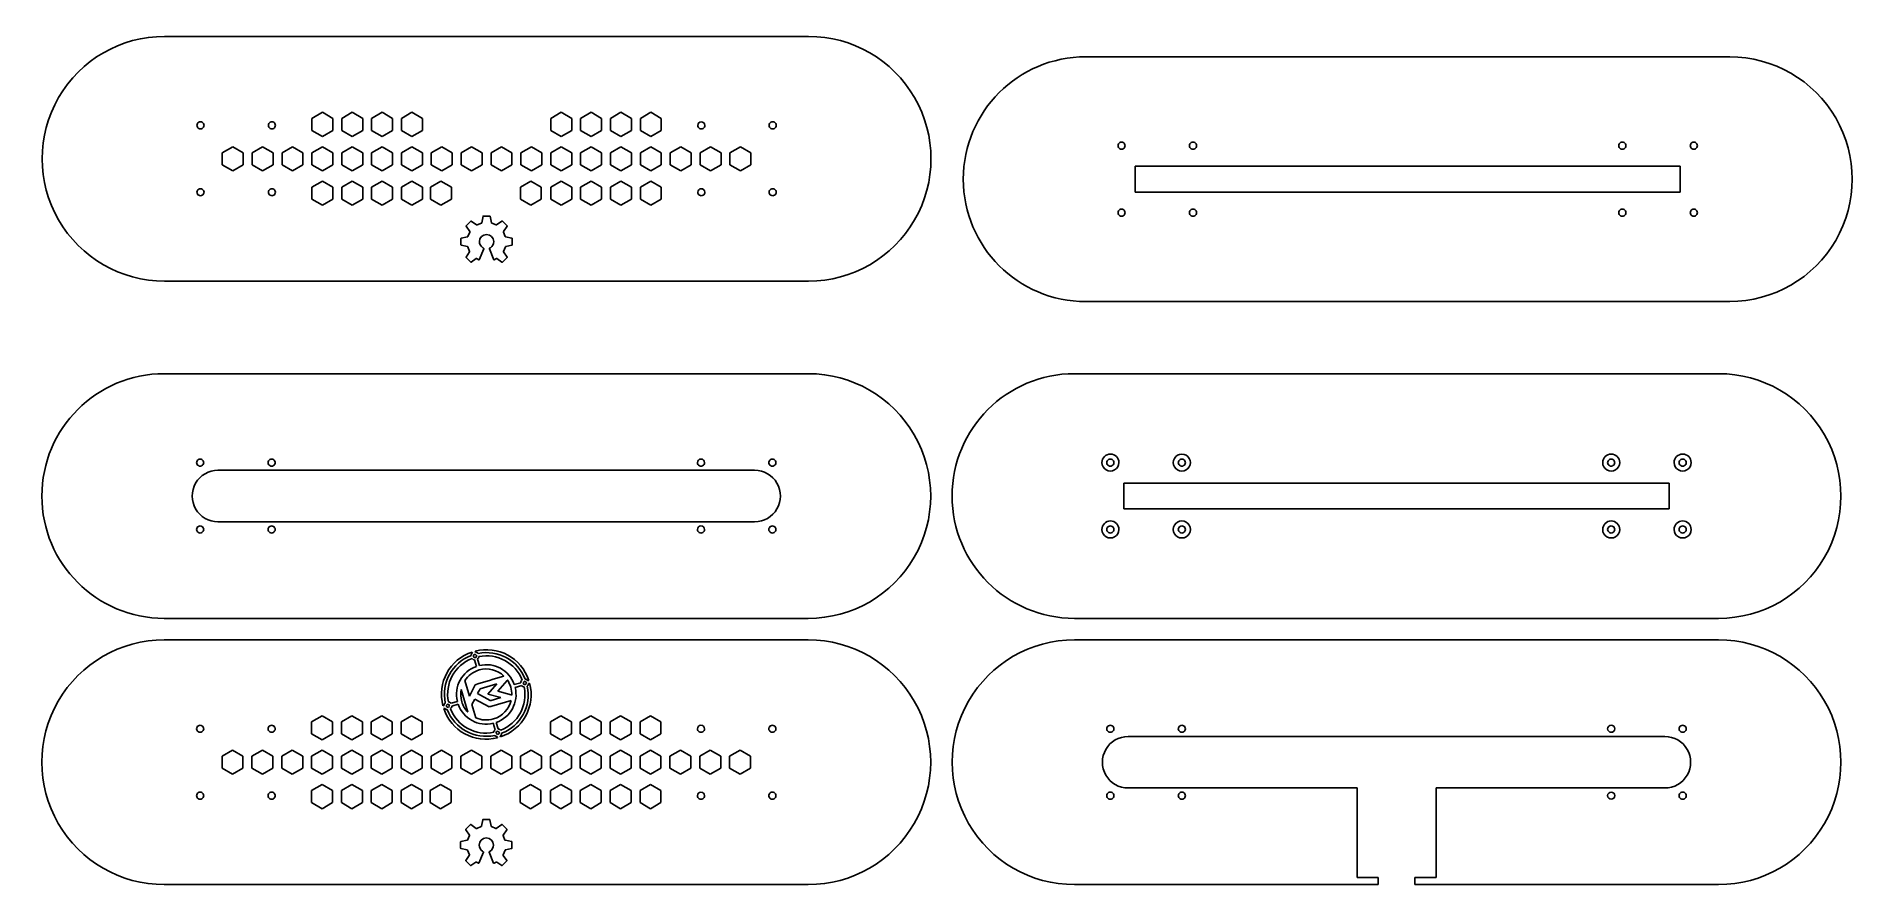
# Model space of a CAD drawing. Extents: x 3 to 427, y 4 to 202.
import ezdxf

# ---------------------------------------------------------------- set-up
doc = ezdxf.new("R2010")
doc.units = 0
doc.layers.get('0').update_dxf_attribs({"linetype": 'CONTINUOUS'})

msp = doc.modelspace()

# ---------------------------------------------------------------- linework, layer by layer
at = {"color": 1}
for p, q in [((32.763071, 201.74411), (182.763069, 201.74411)), ((247.28998, 196.994582), (397.28998, 196.994582)), ((67.076182, 182.655901), (69.515068, 184.063992)), ((67.076182, 179.839718), (67.076182, 182.655901)), ((69.515068, 184.063992), (71.953954, 182.655901)), ((71.953954, 182.655901), (71.953954, 179.839718)), ((74.030368, 182.655901), (76.469254, 184.063992)), ((74.030368, 179.839718), (74.030368, 182.655901)), ((76.469254, 184.063992), (78.908139, 182.655901)), ((78.908139, 182.655901), (78.908139, 179.839718)), ((80.984546, 182.655901), (83.423431, 184.063992)), ((80.984546, 179.839718), (80.984546, 182.655901)), ((83.423431, 184.063992), (85.862317, 182.655901)), ((85.862317, 182.655901), (85.862317, 179.839718)), ((87.938724, 182.655901), (90.377609, 184.063992)), ((87.938724, 179.839718), (87.938724, 182.655901)), ((90.377609, 184.063992), (92.816495, 182.655901)), ((92.816495, 182.655901), (92.816495, 179.839718)), ((122.70963, 182.655901), (125.14851, 184.063992)), ((122.70963, 179.839718), (122.70963, 182.655901)), ((125.14851, 184.063992), (127.5874, 182.655901)), ((127.5874, 182.655901), (127.5874, 179.839718)), ((129.66382, 182.655901), (132.10271, 184.063992)), ((129.66382, 179.839718), (129.66382, 182.655901)), ((132.10271, 184.063992), (134.54159, 182.655901)), ((134.54159, 182.655901), (134.54159, 179.839718)), ((136.618, 182.655901), (139.05688, 184.063992)), ((136.618, 179.839718), (136.618, 182.655901)), ((139.05688, 184.063992), (141.49577, 182.655901)), ((141.49577, 182.655901), (141.49577, 179.839718)), ((143.57218, 182.655901), (146.01106, 184.063992)), ((143.57218, 179.839718), (143.57218, 182.655901)), ((146.01106, 184.063992), (148.44995, 182.655901)), ((148.44995, 182.655901), (148.44995, 179.839718)), ((41.948072, 181.03411), (41.948072, 181.03411)), ((58.58807, 181.03411), (58.58807, 181.03411)), ((69.515068, 178.431627), (67.076182, 179.839718)), ((71.953954, 179.839718), (69.515068, 178.431627)), ((76.469254, 178.431627), (74.030368, 179.839718)), ((78.908139, 179.839718), (76.469254, 178.431627)), ((83.423431, 178.431627), (80.984546, 179.839718)), ((85.862317, 179.839718), (83.423431, 178.431627)), ((90.377609, 178.431627), (87.938724, 179.839718)), ((92.816495, 179.839718), (90.377609, 178.431627)), ((125.14851, 178.431627), (122.70963, 179.839718)), ((127.5874, 179.839718), (125.14851, 178.431627)), ((132.10271, 178.431627), (129.66382, 179.839718)), ((134.54159, 179.839718), (132.10271, 178.431627)), ((139.05688, 178.431627), (136.618, 179.839718)), ((141.49577, 179.839718), (139.05688, 178.431627)), ((146.01106, 178.431627), (143.57218, 179.839718)), ((148.44995, 179.839718), (146.01106, 178.431627)), ((158.588069, 181.03411), (158.588069, 181.03411)), ((175.228068, 181.03411), (175.228068, 181.03411)), ((46.213645, 174.652208), (48.652531, 176.060299)), ((46.213645, 171.836025), (46.213645, 174.652208)), ((48.652531, 176.060299), (51.091416, 174.652208)), ((51.091416, 174.652208), (51.091416, 171.836025)), ((53.167827, 174.652208), (55.606712, 176.060299)), ((53.167827, 171.836025), (53.167827, 174.652208)), ((55.606712, 176.060299), (58.045598, 174.652208)), ((58.045598, 174.652208), (58.045598, 171.836025)), ((60.122005, 174.652208), (62.56089, 176.060299)), ((60.122005, 171.836025), (60.122005, 174.652208)), ((62.56089, 176.060299), (64.999776, 174.652208)), ((64.999776, 174.652208), (64.999776, 171.836025)), ((67.076182, 174.652208), (69.515068, 176.060299)), ((67.076182, 171.836025), (67.076182, 174.652208)), ((69.515068, 176.060299), (71.953954, 174.652208)), ((71.953954, 174.652208), (71.953954, 171.836025)), ((74.030368, 174.652208), (76.469254, 176.060299)), ((74.030368, 171.836025), (74.030368, 174.652208)), ((76.469254, 176.060299), (78.908139, 174.652208)), ((78.908139, 174.652208), (78.908139, 171.836025)), ((80.984546, 174.652208), (83.423431, 176.060299)), ((80.984546, 171.836025), (80.984546, 174.652208)), ((83.423431, 176.060299), (85.862317, 174.652208)), ((85.862317, 174.652208), (85.862317, 171.836025)), ((87.938724, 174.652208), (90.377609, 176.060299)), ((87.938724, 171.836025), (87.938724, 174.652208)), ((90.377609, 176.060299), (92.816495, 174.652208)), ((92.816495, 174.652208), (92.816495, 171.836025)), ((94.892909, 174.652208), (97.331795, 176.060299)), ((94.892909, 171.836025), (94.892909, 174.652208)), ((97.331795, 176.060299), (99.77068, 174.652208)), ((99.77068, 174.652208), (99.77068, 171.836025)), ((101.84709, 174.652208), (104.28598, 176.060299)), ((101.84709, 171.836025), (101.84709, 174.652208)), ((104.28598, 176.060299), (106.72487, 174.652208)), ((106.72487, 174.652208), (106.72487, 171.836025)), ((108.80127, 174.652208), (111.24016, 176.060299)), ((108.80127, 171.836025), (108.80127, 174.652208)), ((111.24016, 176.060299), (113.67904, 174.652208)), ((113.67904, 174.652208), (113.67904, 171.836025)), ((115.75544, 174.652208), (118.19433, 176.060299)), ((115.75544, 171.836025), (115.75544, 174.652208)), ((118.19433, 176.060299), (120.63321, 174.652208)), ((120.63321, 174.652208), (120.63321, 171.836025)), ((122.70963, 174.652208), (125.14851, 176.060299)), ((122.70963, 171.836025), (122.70963, 174.652208)), ((125.14851, 176.060299), (127.5874, 174.652208)), ((127.5874, 174.652208), (127.5874, 171.836025)), ((129.66382, 174.652208), (132.10271, 176.060299)), ((129.66382, 171.836025), (129.66382, 174.652208)), ((132.10271, 176.060299), (134.54159, 174.652208)), ((134.54159, 174.652208), (134.54159, 171.836025)), ((136.618, 174.652208), (139.05688, 176.060299)), ((136.618, 171.836025), (136.618, 174.652208)), ((139.05688, 176.060299), (141.49577, 174.652208)), ((141.49577, 174.652208), (141.49577, 171.836025)), ((143.57218, 174.652208), (146.01106, 176.060299)), ((143.57218, 171.836025), (143.57218, 174.652208)), ((146.01106, 176.060299), (148.44995, 174.652208)), ((148.44995, 174.652208), (148.44995, 171.836025)), ((150.52637, 174.652208), (152.96526, 176.060299)), ((150.52637, 171.836025), (150.52637, 174.652208)), ((152.96526, 176.060299), (155.40414, 174.652208)), ((155.40414, 174.652208), (155.40414, 171.836025)), ((157.48055, 174.652208), (159.91943, 176.060299)), ((157.48055, 171.836025), (157.48055, 174.652208)), ((159.91943, 176.060299), (162.35832, 174.652208)), ((162.35832, 174.652208), (162.35832, 171.836025)), ((164.43471, 174.652208), (166.8736, 176.060299)), ((164.43471, 171.836025), (164.43471, 174.652208)), ((166.8736, 176.060299), (169.31248, 174.652208)), ((169.31248, 174.652208), (169.31248, 171.836025)), ((256.47498, 176.284583), (256.47498, 176.284583)), ((273.11498, 176.284583), (273.11498, 176.284583)), ((373.11498, 176.284583), (373.11498, 176.284583)), ((389.75499, 176.284583), (389.75499, 176.284583)), ((48.652531, 170.427934), (46.213645, 171.836025)), ((51.091416, 171.836025), (48.652531, 170.427934)), ((55.606712, 170.427934), (53.167827, 171.836025)), ((58.045598, 171.836025), (55.606712, 170.427934)), ((62.56089, 170.427934), (60.122005, 171.836025)), ((64.999776, 171.836025), (62.56089, 170.427934)), ((69.515068, 170.427934), (67.076182, 171.836025)), ((71.953954, 171.836025), (69.515068, 170.427934)), ((76.469254, 170.427934), (74.030368, 171.836025)), ((78.908139, 171.836025), (76.469254, 170.427934)), ((83.423431, 170.427934), (80.984546, 171.836025)), ((85.862317, 171.836025), (83.423431, 170.427934)), ((90.377609, 170.427934), (87.938724, 171.836025)), ((92.816495, 171.836025), (90.377609, 170.427934)), ((97.331795, 170.427934), (94.892909, 171.836025)), ((99.77068, 171.836025), (97.331795, 170.427934)), ((104.28598, 170.427934), (101.84709, 171.836025)), ((106.72487, 171.836025), (104.28598, 170.427934)), ((111.24016, 170.427934), (108.80127, 171.836025)), ((113.67904, 171.836025), (111.24016, 170.427934)), ((118.19433, 170.427934), (115.75544, 171.836025)), ((120.63321, 171.836025), (118.19433, 170.427934)), ((125.14851, 170.427934), (122.70963, 171.836025)), ((127.5874, 171.836025), (125.14851, 170.427934)), ((132.10271, 170.427934), (129.66382, 171.836025)), ((134.54159, 171.836025), (132.10271, 170.427934)), ((139.05688, 170.427934), (136.618, 171.836025)), ((141.49577, 171.836025), (139.05688, 170.427934)), ((146.01106, 170.427934), (143.57218, 171.836025)), ((148.44995, 171.836025), (146.01106, 170.427934)), ((152.96526, 170.427934), (150.52637, 171.836025)), ((155.40414, 171.836025), (152.96526, 170.427934)), ((159.91943, 170.427934), (157.48055, 171.836025)), ((162.35832, 171.836025), (159.91943, 170.427934)), ((166.8736, 170.427934), (164.43471, 171.836025)), ((169.31248, 171.836025), (166.8736, 170.427934)), ((258.78998, 165.494581), (258.78998, 171.494582)), ((258.78998, 171.494582), (385.78998, 171.494582)), ((385.78998, 171.494582), (385.78998, 165.494581)), ((41.948072, 165.45411), (41.948072, 165.45411)), ((58.58807, 165.45411), (58.58807, 165.45411)), ((67.076182, 166.648512), (69.515068, 168.056603)), ((67.076182, 163.832329), (67.076182, 166.648512)), ((69.515068, 168.056603), (71.953954, 166.648512)), ((71.953954, 166.648512), (71.953954, 163.832329)), ((74.030368, 166.648512), (76.469254, 168.056603)), ((74.030368, 163.832329), (74.030368, 166.648512)), ((76.469254, 168.056603), (78.908139, 166.648512)), ((78.908139, 166.648512), (78.908139, 163.832329)), ((80.984546, 166.648512), (83.423431, 168.056603)), ((80.984546, 163.832329), (80.984546, 166.648512)), ((83.423431, 168.056603), (85.862317, 166.648512)), ((85.862317, 166.648512), (85.862317, 163.832329)), ((87.938724, 166.648512), (90.377609, 168.056603)), ((87.938724, 163.832329), (87.938724, 166.648512)), ((90.377609, 168.056603), (92.816495, 166.648512)), ((92.816495, 166.648512), (92.816495, 163.832329)), ((94.677585, 166.648512), (97.11647, 168.056603)), ((94.677585, 163.832329), (94.677585, 166.648512)), ((97.11647, 168.056603), (99.555356, 166.648512)), ((99.555356, 166.648512), (99.555356, 163.832329)), ((115.62871, 166.648512), (118.0676, 168.056603)), ((115.62871, 163.832329), (115.62871, 166.648512)), ((118.0676, 168.056603), (120.50648, 166.648512)), ((120.50648, 166.648512), (120.50648, 163.832329)), ((122.70963, 166.648512), (125.14851, 168.056603)), ((122.70963, 163.832329), (122.70963, 166.648512)), ((125.14851, 168.056603), (127.5874, 166.648512)), ((127.5874, 166.648512), (127.5874, 163.832329)), ((129.66382, 166.648512), (132.10271, 168.056603)), ((129.66382, 163.832329), (129.66382, 166.648512)), ((132.10271, 168.056603), (134.54159, 166.648512)), ((134.54159, 166.648512), (134.54159, 163.832329)), ((136.618, 166.648512), (139.05688, 168.056603)), ((136.618, 163.832329), (136.618, 166.648512)), ((139.05688, 168.056603), (141.49577, 166.648512)), ((141.49577, 166.648512), (141.49577, 163.832329)), ((143.57218, 166.648512), (146.01106, 168.056603)), ((143.57218, 163.832329), (143.57218, 166.648512)), ((146.01106, 168.056603), (148.44995, 166.648512)), ((148.44995, 166.648512), (148.44995, 163.832329)), ((158.588069, 165.45411), (158.588069, 165.45411)), ((175.228068, 165.45411), (175.228068, 165.45411)), ((385.78998, 165.494581), (258.78998, 165.494581)), ((69.515068, 162.424238), (67.076182, 163.832329)), ((71.953954, 163.832329), (69.515068, 162.424238)), ((76.469254, 162.424238), (74.030368, 163.832329)), ((78.908139, 163.832329), (76.469254, 162.424238)), ((83.423431, 162.424238), (80.984546, 163.832329)), ((85.862317, 163.832329), (83.423431, 162.424238)), ((90.377609, 162.424238), (87.938724, 163.832329)), ((92.816495, 163.832329), (90.377609, 162.424238)), ((97.11647, 162.424238), (94.677585, 163.832329)), ((99.555356, 163.832329), (97.11647, 162.424238)), ((118.0676, 162.424238), (115.62871, 163.832329)), ((120.50648, 163.832329), (118.0676, 162.424238)), ((125.14851, 162.424238), (122.70963, 163.832329)), ((127.5874, 163.832329), (125.14851, 162.424238)), ((132.10271, 162.424238), (129.66382, 163.832329)), ((134.54159, 163.832329), (132.10271, 162.424238)), ((139.05688, 162.424238), (136.618, 163.832329)), ((141.49577, 163.832329), (139.05688, 162.424238)), ((146.01106, 162.424238), (143.57218, 163.832329)), ((148.44995, 163.832329), (146.01106, 162.424238)), ((102.999484, 157.533163), (103.853633, 156.288364)), ((104.075664, 158.701188), (103.008846, 157.634459)), ((105.443517, 157.841331), (104.17696, 158.710551)), ((106.573645, 158.249101), (105.557386, 157.833128)), ((106.930677, 159.851022), (106.648547, 158.334882)), ((108.517529, 159.916027), (107.008789, 159.916027)), ((108.87795, 158.334882), (108.59573, 159.851022)), ((109.969022, 157.833128), (108.952852, 158.249101)), ((111.349536, 158.710551), (110.082891, 157.841331)), ((112.517472, 157.634459), (111.450743, 158.701188)), ((111.672774, 156.288364), (112.526835, 157.533163)), ((256.47498, 160.704581), (256.47498, 160.704581)), ((273.11498, 160.704581), (273.11498, 160.704581)), ((373.11498, 160.704581), (373.11498, 160.704581)), ((389.75499, 160.704581), (389.75499, 160.704581)), ((101.79374, 154.701245), (101.793829, 153.192595)), ((103.324505, 155.052125), (101.858744, 154.779535)), ((101.858834, 153.114304), (103.288659, 152.848224)), ((103.373548, 152.773055), (103.819928, 151.657996)), ((103.860678, 156.17503), (103.411266, 155.12676)), ((112.114963, 155.12676), (111.66564, 156.17503)), ((111.706212, 151.657907), (112.152592, 152.772965)), ((113.667574, 154.779535), (112.201724, 155.052125)), ((112.237392, 152.848135), (113.667217, 153.114215)), ((113.732221, 153.192506), (113.732399, 154.701156)), ((103.811457, 151.544127), (102.999305, 150.360588)), ((103.008668, 150.259203), (104.075575, 149.192474)), ((104.176871, 149.183111), (105.339457, 149.981085)), ((105.450918, 149.984919), (105.96364, 149.71117)), ((106.047904, 149.742201), (107.105092, 152.296625)), ((107.074061, 152.392125), (106.945747, 152.470683)), ((108.421137, 152.296625), (109.478236, 149.742112)), ((108.580482, 152.470683), (108.452168, 152.392125)), ((109.5625, 149.711081), (110.075222, 149.98483)), ((110.186683, 149.980996), (111.349358, 149.183022)), ((111.450565, 149.192385), (112.517472, 150.259114)), ((112.526835, 150.360499), (111.714594, 151.544038)), ((244.69, 123.19), (394.69, 123.19)), ((253.875, 102.48), (253.875, 102.48)), ((270.515, 102.48), (270.515, 102.48)), ((370.515, 102.48), (370.515, 102.48)), ((387.15502, 102.48), (387.15502, 102.48)), ((256.19, 91.69), (256.19, 97.69)), ((256.19, 97.69), (383.19, 97.69)), ((383.19, 97.69), (383.19, 91.69)), ((383.19, 91.69), (256.19, 91.69)), ((253.875, 86.9), (253.875, 86.9)), ((270.515, 86.9), (270.515, 86.9)), ((370.515, 86.9), (370.515, 86.9)), ((387.15502, 86.9), (387.15502, 86.9)), ((67.003116, 42.101789), (69.442001, 43.50988)), ((69.442001, 43.50988), (71.880887, 42.101789)), ((73.957301, 42.101789), (76.396187, 43.50988)), ((76.396187, 43.50988), (78.835073, 42.101789)), ((80.911479, 42.101789), (83.350365, 43.50988)), ((83.350365, 43.50988), (85.78925, 42.101789)), ((87.865657, 42.101789), (90.304543, 43.50988)), ((90.304543, 43.50988), (92.743428, 42.101789)), ((122.63656, 42.101789), (125.07545, 43.50988)), ((125.07545, 43.50988), (127.51433, 42.101789)), ((129.59075, 42.101789), (132.02963, 43.50988)), ((132.02963, 43.50988), (134.46852, 42.101789)), ((136.54492, 42.101789), (138.98381, 43.50988)), ((138.98381, 43.50988), (141.4227, 42.101789)), ((143.4991, 42.101789), (145.93799, 43.50988)), ((145.93799, 43.50988), (148.37687, 42.101789)), ((67.003116, 39.285607), (67.003116, 42.101789)), ((69.442001, 37.877515), (67.003116, 39.285607)), ((71.880887, 39.285606), (69.442001, 37.877515)), ((71.880887, 42.101789), (71.880887, 39.285606)), ((73.957301, 39.285607), (73.957301, 42.101789)), ((76.396187, 37.877515), (73.957301, 39.285607)), ((78.835073, 39.285606), (76.396187, 37.877515)), ((78.835073, 42.101789), (78.835073, 39.285606)), ((80.911479, 39.285607), (80.911479, 42.101789)), ((83.350365, 37.877515), (80.911479, 39.285607)), ((85.78925, 39.285606), (83.350365, 37.877515)), ((85.78925, 42.101789), (85.78925, 39.285606)), ((87.865657, 39.285607), (87.865657, 42.101789)), ((90.304543, 37.877515), (87.865657, 39.285607)), ((92.743428, 39.285606), (90.304543, 37.877515)), ((92.743428, 42.101789), (92.743428, 39.285606)), ((122.63656, 39.285607), (122.63656, 42.101789)), ((125.07545, 37.877515), (122.63656, 39.285607)), ((127.51433, 39.285606), (125.07545, 37.877515)), ((127.51433, 42.101789), (127.51433, 39.285606)), ((129.59075, 39.285607), (129.59075, 42.101789)), ((132.02963, 37.877515), (129.59075, 39.285607)), ((134.46852, 39.285606), (132.02963, 37.877515)), ((134.46852, 42.101789), (134.46852, 39.285606)), ((136.54492, 39.285607), (136.54492, 42.101789)), ((138.98381, 37.877515), (136.54492, 39.285607)), ((141.4227, 39.285606), (138.98381, 37.877515)), ((141.4227, 42.101789), (141.4227, 39.285606)), ((143.4991, 39.285607), (143.4991, 42.101789)), ((145.93799, 37.877515), (143.4991, 39.285607)), ((148.37687, 39.285606), (145.93799, 37.877515)), ((148.37687, 42.101789), (148.37687, 39.285606)), ((46.140578, 34.098097), (48.579464, 35.506188)), ((46.140578, 31.281914), (46.140578, 34.098097)), ((48.579464, 35.506188), (51.01835, 34.098096)), ((51.01835, 34.098096), (51.01835, 31.281914)), ((53.09476, 34.098097), (55.533646, 35.506188)), ((53.09476, 31.281914), (53.09476, 34.098097)), ((55.533646, 35.506188), (57.972531, 34.098096)), ((57.972531, 34.098096), (57.972531, 31.281914)), ((60.048938, 34.098097), (62.487823, 35.506188)), ((60.048938, 31.281914), (60.048938, 34.098097)), ((62.487823, 35.506188), (64.926709, 34.098096)), ((64.926709, 34.098096), (64.926709, 31.281914)), ((67.003116, 34.098097), (69.442001, 35.506188)), ((67.003116, 31.281914), (67.003116, 34.098097)), ((69.442001, 35.506188), (71.880887, 34.098096)), ((71.880887, 34.098096), (71.880887, 31.281914)), ((73.957301, 34.098097), (76.396187, 35.506188)), ((73.957301, 31.281914), (73.957301, 34.098097)), ((76.396187, 35.506188), (78.835073, 34.098096)), ((78.835073, 34.098096), (78.835073, 31.281914)), ((80.911479, 34.098097), (83.350365, 35.506188)), ((80.911479, 31.281914), (80.911479, 34.098097)), ((83.350365, 35.506188), (85.78925, 34.098096)), ((85.78925, 34.098096), (85.78925, 31.281914)), ((87.865657, 34.098097), (90.304543, 35.506188)), ((87.865657, 31.281914), (87.865657, 34.098097)), ((90.304543, 35.506188), (92.743428, 34.098096)), ((92.743428, 34.098096), (92.743428, 31.281914)), ((94.819842, 34.098097), (97.258728, 35.506188)), ((94.819842, 31.281914), (94.819842, 34.098097)), ((97.258728, 35.506188), (99.697614, 34.098096)), ((99.697614, 34.098096), (99.697614, 31.281914)), ((101.77403, 34.098097), (104.21291, 35.506188)), ((101.77403, 31.281914), (101.77403, 34.098097)), ((104.21291, 35.506188), (106.6518, 34.098096)), ((106.6518, 34.098096), (106.6518, 31.281914)), ((108.72821, 34.098097), (111.16709, 35.506188)), ((108.72821, 31.281914), (108.72821, 34.098097)), ((111.16709, 35.506188), (113.60598, 34.098096)), ((113.60598, 34.098096), (113.60598, 31.281914)), ((115.68238, 34.098097), (118.12127, 35.506188)), ((115.68238, 31.281914), (115.68238, 34.098097)), ((118.12127, 35.506188), (120.56015, 34.098096)), ((120.56015, 34.098096), (120.56015, 31.281914)), ((122.63656, 34.098097), (125.07545, 35.506188)), ((122.63656, 31.281914), (122.63656, 34.098097)), ((125.07545, 35.506188), (127.51433, 34.098096)), ((127.51433, 34.098096), (127.51433, 31.281914)), ((129.59075, 34.098097), (132.02963, 35.506188)), ((129.59075, 31.281914), (129.59075, 34.098097)), ((132.02963, 35.506188), (134.46852, 34.098096)), ((134.46852, 34.098096), (134.46852, 31.281914)), ((136.54492, 34.098097), (138.98381, 35.506188)), ((136.54492, 31.281914), (136.54492, 34.098097)), ((138.98381, 35.506188), (141.4227, 34.098096)), ((141.4227, 34.098096), (141.4227, 31.281914)), ((143.4991, 34.098097), (145.93799, 35.506188)), ((143.4991, 31.281914), (143.4991, 34.098097)), ((145.93799, 35.506188), (148.37687, 34.098096)), ((148.37687, 34.098096), (148.37687, 31.281914)), ((150.45328, 34.098097), (152.89217, 35.506188)), ((150.45328, 31.281914), (150.45328, 34.098097)), ((152.89217, 35.506188), (155.33105, 34.098096)), ((155.33105, 34.098096), (155.33105, 31.281914)), ((157.40746, 34.098097), (159.84634, 35.506188)), ((157.40746, 31.281914), (157.40746, 34.098097)), ((159.84634, 35.506188), (162.28523, 34.098096)), ((162.28523, 34.098096), (162.28523, 31.281914)), ((164.36165, 34.098097), (166.80054, 35.506188)), ((164.36165, 31.281914), (164.36165, 34.098097)), ((166.80054, 35.506188), (169.23942, 34.098096)), ((169.23942, 34.098096), (169.23942, 31.281914)), ((48.579464, 29.873823), (46.140578, 31.281914)), ((51.01835, 31.281914), (48.579464, 29.873823)), ((55.533646, 29.873823), (53.09476, 31.281914)), ((57.972531, 31.281914), (55.533646, 29.873823)), ((62.487823, 29.873823), (60.048938, 31.281914)), ((64.926709, 31.281914), (62.487823, 29.873823)), ((69.442001, 29.873823), (67.003116, 31.281914)), ((71.880887, 31.281914), (69.442001, 29.873823)), ((76.396187, 29.873823), (73.957301, 31.281914)), ((78.835073, 31.281914), (76.396187, 29.873823)), ((83.350365, 29.873823), (80.911479, 31.281914)), ((85.78925, 31.281914), (83.350365, 29.873823)), ((90.304543, 29.873823), (87.865657, 31.281914)), ((92.743428, 31.281914), (90.304543, 29.873823)), ((97.258728, 29.873823), (94.819842, 31.281914)), ((99.697614, 31.281914), (97.258728, 29.873823)), ((104.21291, 29.873823), (101.77403, 31.281914)), ((106.6518, 31.281914), (104.21291, 29.873823)), ((111.16709, 29.873823), (108.72821, 31.281914)), ((113.60598, 31.281914), (111.16709, 29.873823)), ((118.12127, 29.873823), (115.68238, 31.281914)), ((120.56015, 31.281914), (118.12127, 29.873823)), ((125.07545, 29.873823), (122.63656, 31.281914)), ((127.51433, 31.281914), (125.07545, 29.873823)), ((132.02963, 29.873823), (129.59075, 31.281914)), ((134.46852, 31.281914), (132.02963, 29.873823)), ((138.98381, 29.873823), (136.54492, 31.281914)), ((141.4227, 31.281914), (138.98381, 29.873823)), ((145.93799, 29.873823), (143.4991, 31.281914)), ((148.37687, 31.281914), (145.93799, 29.873823)), ((152.89217, 29.873823), (150.45328, 31.281914)), ((155.33105, 31.281914), (152.89217, 29.873823)), ((159.84634, 29.873823), (157.40746, 31.281914)), ((162.28523, 31.281914), (159.84634, 29.873823)), ((166.80054, 29.873823), (164.36165, 31.281914)), ((169.23942, 31.281914), (166.80054, 29.873823)), ((67.003116, 26.0944), (69.442001, 27.502495)), ((67.003116, 23.27822), (67.003116, 26.0944)), ((69.442001, 27.502495), (71.880887, 26.0944)), ((71.880887, 26.0944), (71.880887, 23.27822)), ((73.957301, 26.0944), (76.396187, 27.502495)), ((73.957301, 23.27822), (73.957301, 26.0944)), ((76.396187, 27.502495), (78.835073, 26.0944)), ((78.835073, 26.0944), (78.835073, 23.27822)), ((80.911479, 26.0944), (83.350365, 27.502495)), ((80.911479, 23.27822), (80.911479, 26.0944)), ((83.350365, 27.502495), (85.78925, 26.0944)), ((85.78925, 26.0944), (85.78925, 23.27822)), ((87.865657, 26.0944), (90.304543, 27.502495)), ((87.865657, 23.27822), (87.865657, 26.0944)), ((90.304543, 27.502495), (92.743428, 26.0944)), ((92.743428, 26.0944), (92.743428, 23.27822)), ((94.604518, 26.0944), (97.043404, 27.502495)), ((94.604518, 23.27822), (94.604518, 26.0944)), ((97.043404, 27.502495), (99.482289, 26.0944)), ((99.482289, 26.0944), (99.482289, 23.27822)), ((115.55565, 26.0944), (117.99454, 27.502495)), ((115.55565, 23.27822), (115.55565, 26.0944)), ((117.99454, 27.502495), (120.43342, 26.0944)), ((120.43342, 26.0944), (120.43342, 23.27822)), ((122.63656, 26.0944), (125.07545, 27.502495)), ((122.63656, 23.27822), (122.63656, 26.0944)), ((125.07545, 27.502495), (127.51433, 26.0944)), ((127.51433, 26.0944), (127.51433, 23.27822)), ((129.59075, 26.0944), (132.02963, 27.502495)), ((129.59075, 23.27822), (129.59075, 26.0944)), ((132.02963, 27.502495), (134.46852, 26.0944)), ((134.46852, 26.0944), (134.46852, 23.27822)), ((136.54492, 26.0944), (138.98381, 27.502495)), ((136.54492, 23.27822), (136.54492, 26.0944)), ((138.98381, 27.502495), (141.4227, 26.0944)), ((141.4227, 26.0944), (141.4227, 23.27822)), ((143.4991, 26.0944), (145.93799, 27.502495)), ((143.4991, 23.27822), (143.4991, 26.0944)), ((145.93799, 27.502495), (148.37687, 26.0944)), ((148.37687, 26.0944), (148.37687, 23.27822)), ((69.442001, 21.87013), (67.003116, 23.27822)), ((71.880887, 23.27822), (69.442001, 21.87013)), ((76.396187, 21.87013), (73.957301, 23.27822)), ((78.835073, 23.27822), (76.396187, 21.87013)), ((83.350365, 21.87013), (80.911479, 23.27822)), ((85.78925, 23.27822), (83.350365, 21.87013)), ((90.304543, 21.87013), (87.865657, 23.27822)), ((92.743428, 23.27822), (90.304543, 21.87013)), ((97.043404, 21.87013), (94.604518, 23.27822)), ((99.482289, 23.27822), (97.043404, 21.87013)), ((117.99454, 21.87013), (115.55565, 23.27822)), ((120.43342, 23.27822), (117.99454, 21.87013)), ((125.07545, 21.87013), (122.63656, 23.27822)), ((127.51433, 23.27822), (125.07545, 21.87013)), ((132.02963, 21.87013), (129.59075, 23.27822)), ((134.46852, 23.27822), (132.02963, 21.87013)), ((138.98381, 21.87013), (136.54492, 23.27822)), ((141.4227, 23.27822), (138.98381, 21.87013)), ((145.93799, 21.87013), (143.4991, 23.27822)), ((148.37687, 23.27822), (145.93799, 21.87013)), ((102.926414, 16.979053), (103.780563, 15.734254)), ((104.002594, 18.147078), (102.935776, 17.080349)), ((105.370447, 17.287221), (104.10389, 18.156441)), ((106.500575, 17.694991), (105.484316, 17.279018)), ((106.857607, 19.296912), (106.575477, 17.780772)), ((108.444459, 19.361917), (106.935719, 19.361917)), ((108.80488, 17.780772), (108.52266, 19.296912)), ((109.895952, 17.279018), (108.879782, 17.694991)), ((111.276466, 18.156441), (110.009821, 17.287221)), ((112.444402, 17.080349), (111.377673, 18.147078)), ((111.599704, 15.734254), (112.453765, 16.979053)), ((101.72067, 14.147135), (101.720759, 12.638485)), ((103.251435, 14.498015), (101.785674, 14.225425)), ((103.787608, 15.62092), (103.338196, 14.57265)), ((112.041893, 14.57265), (111.59257, 15.62092)), ((113.594504, 14.225425), (112.128654, 14.498015)), ((113.659151, 12.638396), (113.659329, 14.147046)), ((101.785764, 12.560194), (103.215589, 12.294114)), ((103.738387, 10.990017), (102.926235, 9.806478)), ((102.935598, 9.705093), (104.002505, 8.638364)), ((103.300478, 12.218945), (103.746858, 11.103886)), ((104.103801, 8.629001), (105.266387, 9.426975)), ((105.377848, 9.430809), (105.89057, 9.15706)), ((105.974834, 9.188091), (107.032022, 11.742515)), ((107.000991, 11.838015), (106.872677, 11.916573)), ((108.348067, 11.742515), (109.405166, 9.188002)), ((108.507412, 11.916573), (108.379098, 11.838015)), ((109.48943, 9.156971), (110.002152, 9.43072)), ((110.113613, 9.426886), (111.276288, 8.628912)), ((111.377495, 8.638275), (112.444402, 9.705004)), ((111.633142, 11.103797), (112.079522, 12.218855)), ((112.453765, 9.806389), (111.641524, 10.989928)), ((112.164322, 12.294025), (113.594147, 12.560105))]:
    msp.add_line(p, q, dxfattribs=at)
at = {"color": 7}
for p, q in [((32.69, 123.19), (182.69, 123.19)), ((41.875, 102.48), (41.875, 102.48)), ((58.515, 102.48), (58.515, 102.48)), ((158.515, 102.48), (158.515, 102.48)), ((175.155, 102.48), (175.155, 102.48)), ((170.19, 100.69), (45.19, 100.69)), ((41.875, 86.9), (41.875, 86.9)), ((58.515, 86.9), (58.515, 86.9)), ((158.515, 86.9), (158.515, 86.9)), ((175.155, 86.9), (175.155, 86.9)), ((32.69, 61.19), (182.69, 61.19)), ((244.69, 61.19), (394.69, 61.19)), ((41.875, 40.48), (41.875, 40.48)), ((58.515, 40.48), (58.515, 40.48)), ((158.515, 40.48), (158.515, 40.48)), ((175.155, 40.48), (175.155, 40.48)), ((253.875, 40.48), (253.875, 40.48)), ((382.19, 38.69), (257.19, 38.69)), ((270.515, 40.48), (270.515, 40.48)), ((370.515, 40.48), (370.515, 40.48)), ((387.155, 40.48), (387.155, 40.48)), ((257.19, 26.69), (310.49, 26.69)), ((310.49, 26.69), (310.49, 5.84)), ((328.89, 5.84), (328.89, 26.69)), ((328.89, 26.69), (382.19, 26.69)), ((41.875, 24.9), (41.875, 24.9)), ((58.515, 24.9), (58.515, 24.9)), ((158.515, 24.9), (158.515, 24.9)), ((175.155, 24.9), (175.155, 24.9)), ((253.875, 24.9), (253.875, 24.9)), ((270.515, 24.9), (270.515, 24.9)), ((370.515, 24.9), (370.515, 24.9)), ((387.155, 24.9), (387.155, 24.9)), ((310.49, 5.84), (315.415, 5.84)), ((315.415, 5.84), (315.415, 4.19)), ((323.965, 4.19), (323.965, 5.84)), ((323.965, 5.84), (328.89, 5.84)), ((315.415, 4.19), (244.69, 4.19)), ((394.69, 4.19), (323.965, 4.19))]:
    msp.add_line(p, q, dxfattribs=at)
at = {"color": 5}
for p, q in [((255.033064, 102.48), (255.033064, 102.48)), ((271.673064, 102.48), (271.673064, 102.48)), ((371.673064, 102.48), (371.673064, 102.48)), ((388.313084, 102.48), (388.313084, 102.48)), ((255.033064, 86.9), (255.033064, 86.9)), ((271.673064, 86.9), (271.673064, 86.9)), ((371.673064, 86.9), (371.673064, 86.9)), ((388.313084, 86.9), (388.313084, 86.9))]:
    msp.add_line(p, q, dxfattribs=at)
at = {"color": 3}
for p, q in [((104.39575, 58.346417), (104.45935, 58.131357)), ((104.68578, 57.324757), (104.73118, 57.513587)), ((104.82657, 57.190957), (104.68578, 57.324757)), ((104.73118, 57.513587), (104.77668, 57.702407)), ((104.77665, 57.702407), (104.96288, 57.757407)), ((104.9674, 57.057227), (104.82657, 57.190957)), ((104.93439, 56.524697), (105.39082, 54.980987)), ((104.96288, 57.757467), (105.14912, 57.812467)), ((105.15366, 57.112287), (104.9674, 57.057287)), ((105.08491, 58.550177), (105.14431, 58.349467)), ((105.14912, 57.812537), (105.28994, 57.678817)), ((105.33989, 57.167357), (105.15366, 57.112357)), ((105.28994, 57.678817), (105.43074, 57.545017)), ((105.38535, 57.356157), (105.33985, 57.167357)), ((105.43074, 57.545017), (105.38534, 57.356157)), ((105.43074, 57.545017), (105.43074, 57.545017)), ((105.62211, 57.601597), (105.62211, 57.601597)), ((105.62779, 56.714127), (106.07999, 55.184757)), ((103.76988, 48.108077), (102.70446, 51.711347)), ((106.00409, 54.174207), (106.00409, 54.174207)), ((110.16685, 50.910487), (106.22828, 49.745907)), ((108.04153, 48.576397), (110.16685, 50.910487)), ((110.41888, 49.275557), (112.53898, 51.690667)), ((112.53898, 51.690667), (112.61098, 51.764367)), ((112.5863, 51.847677), (112.58623, 51.847677)), ((112.61094, 51.764387), (112.58634, 51.847687)), ((114.21195, 50.764297), (115.73557, 51.214807)), ((116.0384, 51.818197), (116.0384, 51.818197)), ((116.328, 51.038017), (116.2729, 51.224257)), ((116.27295, 51.224257), (116.40667, 51.365087)), ((116.38308, 50.851767), (116.32798, 51.038017)), ((116.40667, 51.365087), (116.54047, 51.505877)), ((116.48388, 51.697247), (116.48388, 51.697247)), ((116.54047, 51.505877), (116.7293, 51.460477)), ((116.54047, 51.505877), (116.54047, 51.505877)), ((116.7293, 51.460477), (116.91812, 51.414977)), ((116.89453, 50.901717), (116.76073, 50.760917)), ((117.02826, 51.042547), (116.89453, 50.901717)), ((116.91812, 51.415017), (116.97312, 51.228777)), ((116.9732, 51.228777), (117.0282, 51.042547)), ((117.37423, 51.699327), (117.57738, 51.759427)), ((117.56321, 51.028267), (117.77505, 51.090967)), ((117.57738, 51.759397), (117.57738, 51.759397)), ((117.77505, 51.090907), (117.77505, 51.090907)), ((98.861492, 46.755177), (98.861492, 46.755177)), ((100.97038, 46.849027), (99.480405, 46.408467)), ((101.85459, 49.615717), (103.41455, 44.339537)), ((105.1071, 50.749137), (103.76988, 48.108077)), ((104.35288, 46.136147), (104.99228, 47.397247)), ((104.99228, 47.397247), (108.33688, 45.582117)), ((105.6793, 48.725157), (108.61278, 47.058217)), ((106.22828, 49.745907), (106.22824, 49.745907)), ((111.10639, 47.758027), (108.04153, 48.576397)), ((108.61278, 47.058217), (108.62298, 47.023817)), ((108.62301, 47.023747), (111.10639, 47.758027)), ((108.99196, 45.775817), (113.4764, 47.101767)), ((113.51656, 48.384437), (110.41888, 49.275557)), ((113.4764, 47.101767), (113.4764, 47.101767)), ((113.61706, 48.361657), (113.51656, 48.384457)), ((113.63447, 48.302537), (113.61707, 48.361637)), ((114.40962, 50.095807), (115.94191, 50.548887)), ((116.57188, 50.806317), (116.38308, 50.851717)), ((116.51137, 50.225447), (116.51137, 50.225447)), ((116.76073, 50.760917), (116.57188, 50.806317)), ((97.841762, 45.923947), (97.604953, 45.853947)), ((97.604953, 45.853927), (97.604953, 45.853927)), ((98.04809, 45.258027), (97.802599, 45.185427)), ((97.802599, 45.185447), (97.802599, 45.185447)), ((98.434196, 45.747167), (98.379116, 45.933407)), ((98.37912, 45.933407), (98.512863, 46.074227)), ((98.489254, 45.560927), (98.434194, 45.747167)), ((98.678073, 45.515467), (98.489254, 45.560967)), ((98.512863, 46.074227), (98.646641, 46.215027)), ((98.590058, 46.406397), (98.590058, 46.406397)), ((98.646641, 46.215027), (98.835496, 46.169627)), ((98.646641, 46.215027), (98.646641, 46.215027)), ((98.866909, 45.470057), (98.678073, 45.515457)), ((98.835496, 46.169637), (99.024315, 46.124137)), ((99.000706, 45.610857), (98.866909, 45.470057)), ((99.134449, 45.751687), (99.000706, 45.610857)), ((99.024315, 46.124177), (99.079375, 45.937937)), ((99.079373, 45.937937), (99.134453, 45.751687)), ((99.339342, 45.132217), (99.339342, 45.132217)), ((101.16804, 46.180527), (99.669385, 45.737407)), ((103.41455, 44.339537), (103.41455, 44.339537)), ((105.26747, 43.043027), (104.35288, 46.136147)), ((108.33688, 45.582117), (108.50117, 45.630717)), ((108.50117, 45.630697), (108.71488, 45.693897)), ((108.71488, 45.693877), (108.99196, 45.775777)), ((109.75018, 40.237527), (109.29999, 41.760087)), ((109.97663, 39.430927), (110.02203, 39.619787)), ((110.11743, 39.297147), (109.97663, 39.430927)), ((110.43511, 40.455647), (109.98916, 41.963847)), ((110.02204, 39.619787), (110.06754, 39.808587)), ((110.06748, 39.808587), (110.25374, 39.863587)), ((110.25826, 39.163407), (110.11743, 39.297147)), ((110.29509, 38.394657), (110.22519, 38.630867)), ((110.25374, 39.863657), (110.43997, 39.918657)), ((110.44449, 39.218477), (110.25826, 39.163377)), ((110.43997, 39.918727), (110.5808, 39.784997)), ((110.63075, 39.273537), (110.44449, 39.218437)), ((110.5808, 39.784997), (110.7216, 39.651187)), ((110.67621, 39.462357), (110.63071, 39.273537)), ((110.7216, 39.651187), (110.6762, 39.462357)), ((110.7216, 39.651187), (110.7216, 39.651187)), ((110.91296, 39.707777), (110.91296, 39.707777)), ((110.98425, 38.598417), (110.91865, 38.820317))]:
    msp.add_line(p, q, dxfattribs=at)
at = {"color": 1}
for points in [[(8.081347, 187.49411), (13.172382, 196.31204), (22.581002, 201.74411), (32.763071, 201.74411)], [(182.763069, 201.74411), (192.945138, 201.74411), (202.353758, 196.31204), (207.444793, 187.49411)], [(218.797529, 168.494582), (218.797529, 184.23175), (231.552813, 196.990413), (247.28998, 196.994582)], [(397.28998, 196.994582), (407.473848, 196.99728), (416.885284, 191.565801), (421.977996, 182.746762)], [(8.081347, 158.99411), (2.990312, 167.812041), (2.990312, 178.676179), (8.081347, 187.49411)], [(207.444793, 187.49411), (212.535828, 178.676179), (212.535828, 167.812041), (207.444793, 158.99411)], [(421.977996, 182.746762), (427.070709, 173.927723), (427.070709, 163.061441), (421.977996, 154.242402)], [(40.710572, 181.748581), (40.455316, 181.601209), (40.298072, 181.328854), (40.298072, 181.03411)], [(40.298072, 181.03411), (40.298072, 180.739366), (40.455316, 180.467011), (40.710572, 180.319639)], [(41.535572, 181.748581), (41.280316, 181.895953), (40.965828, 181.895953), (40.710572, 181.748581)], [(40.710572, 180.319639), (40.965828, 180.172267), (41.280316, 180.172267), (41.535572, 180.319639)], [(41.948072, 181.03411), (41.948072, 181.328854), (41.790828, 181.601209), (41.535572, 181.748581)], [(41.535572, 180.319639), (41.790828, 180.467011), (41.948072, 180.739366), (41.948072, 181.03411)], [(57.350571, 181.748581), (57.095315, 181.601209), (56.938071, 181.328854), (56.938071, 181.03411)], [(56.938071, 181.03411), (56.938071, 180.739366), (57.095315, 180.467011), (57.350571, 180.319639)], [(58.17557, 181.748581), (57.920315, 181.895953), (57.605826, 181.895953), (57.350571, 181.748581)], [(57.350571, 180.319639), (57.605826, 180.172267), (57.920315, 180.172267), (58.17557, 180.319639)], [(58.58807, 181.03411), (58.58807, 181.328854), (58.430826, 181.601209), (58.17557, 181.748581)], [(58.17557, 180.319639), (58.430826, 180.467011), (58.58807, 180.739366), (58.58807, 181.03411)], [(157.76307, 181.85911), (157.307435, 181.85911), (156.93807, 181.489745), (156.93807, 181.03411)], [(156.93807, 181.03411), (156.93807, 180.739366), (157.095314, 180.467011), (157.35057, 180.319639)], [(157.35057, 180.319639), (157.605825, 180.172267), (157.920314, 180.172267), (158.175569, 180.319639)], [(158.588069, 181.03411), (158.588069, 181.489745), (158.218704, 181.85911), (157.76307, 181.85911)], [(158.175569, 180.319639), (158.430825, 180.467011), (158.588069, 180.739366), (158.588069, 181.03411)], [(173.990568, 181.748581), (173.735312, 181.601209), (173.578068, 181.328854), (173.578068, 181.03411)], [(173.578068, 181.03411), (173.578068, 180.739366), (173.735312, 180.467011), (173.990568, 180.319639)], [(174.815568, 181.748581), (174.560312, 181.895953), (174.245824, 181.895953), (173.990568, 181.748581)], [(173.990568, 180.319639), (174.245824, 180.172267), (174.560312, 180.172267), (174.815568, 180.319639)], [(175.228068, 181.03411), (175.228068, 181.328854), (175.070824, 181.601209), (174.815568, 181.748581)], [(174.815568, 180.319639), (175.070824, 180.467011), (175.228068, 180.739366), (175.228068, 181.03411)], [(255.23748, 176.999054), (254.982224, 176.851682), (254.82498, 176.579327), (254.82498, 176.284583)], [(254.82498, 176.284583), (254.82498, 175.989839), (254.982224, 175.717484), (255.23748, 175.570112)], [(256.06248, 176.999054), (255.807224, 177.146426), (255.492736, 177.146426), (255.23748, 176.999054)], [(255.23748, 175.570112), (255.492736, 175.42274), (255.807224, 175.42274), (256.06248, 175.570112)], [(256.47498, 176.284583), (256.47498, 176.579327), (256.317736, 176.851682), (256.06248, 176.999054)], [(256.06248, 175.570112), (256.317736, 175.717484), (256.47498, 175.989839), (256.47498, 176.284583)], [(271.87748, 176.999054), (271.622224, 176.851682), (271.46498, 176.579327), (271.46498, 176.284583)], [(271.46498, 176.284583), (271.46498, 175.989839), (271.622224, 175.717484), (271.87748, 175.570112)], [(272.70248, 176.999054), (272.447224, 177.146426), (272.132736, 177.146426), (271.87748, 176.999054)], [(271.87748, 175.570112), (272.132736, 175.42274), (272.447224, 175.42274), (272.70248, 175.570112)], [(273.11498, 176.284583), (273.11498, 176.579327), (272.957736, 176.851682), (272.70248, 176.999054)], [(272.70248, 175.570112), (272.957736, 175.717484), (273.11498, 175.989839), (273.11498, 176.284583)], [(371.87748, 176.999054), (371.622224, 176.851682), (371.46498, 176.579327), (371.46498, 176.284583)], [(371.46498, 176.284583), (371.46498, 175.989839), (371.622224, 175.717484), (371.87748, 175.570112)], [(372.70248, 176.999054), (372.447224, 177.146426), (372.132736, 177.146426), (371.87748, 176.999054)], [(371.87748, 175.570112), (372.132736, 175.42274), (372.447224, 175.42274), (372.70248, 175.570112)], [(373.11498, 176.284583), (373.11498, 176.579327), (372.957736, 176.851682), (372.70248, 176.999054)], [(372.70248, 175.570112), (372.957736, 175.717484), (373.11498, 175.989839), (373.11498, 176.284583)], [(388.51749, 176.999054), (388.262234, 176.851682), (388.10499, 176.579327), (388.10499, 176.284583)], [(388.10499, 176.284583), (388.10499, 175.989839), (388.262234, 175.717484), (388.51749, 175.570112)], [(389.34249, 176.999054), (389.087234, 177.146426), (388.772746, 177.146426), (388.51749, 176.999054)], [(388.51749, 175.570112), (388.772746, 175.42274), (389.087234, 175.42274), (389.34249, 175.570112)], [(389.75499, 176.284583), (389.75499, 176.579327), (389.597746, 176.851682), (389.34249, 176.999054)], [(389.34249, 175.570112), (389.597746, 175.717484), (389.75499, 175.989839), (389.75499, 176.284583)], [(40.710572, 166.168581), (40.455316, 166.021209), (40.298072, 165.748854), (40.298072, 165.45411)], [(40.298072, 165.45411), (40.298072, 165.159366), (40.455316, 164.887011), (40.710572, 164.739639)], [(41.535572, 166.168581), (41.280316, 166.315953), (40.965828, 166.315953), (40.710572, 166.168581)], [(41.948072, 165.45411), (41.948072, 165.748854), (41.790828, 166.021209), (41.535572, 166.168581)], [(41.535572, 164.739639), (41.790828, 164.887011), (41.948072, 165.159366), (41.948072, 165.45411)], [(57.350571, 166.168581), (57.095315, 166.021209), (56.938071, 165.748854), (56.938071, 165.45411)], [(56.938071, 165.45411), (56.938071, 165.159366), (57.095315, 164.887011), (57.350571, 164.739639)], [(58.17557, 166.168581), (57.920315, 166.315953), (57.605826, 166.315953), (57.350571, 166.168581)], [(58.58807, 165.45411), (58.58807, 165.748854), (58.430826, 166.021209), (58.17557, 166.168581)], [(58.17557, 164.739639), (58.430826, 164.887011), (58.58807, 165.159366), (58.58807, 165.45411)], [(157.76307, 166.27911), (157.307435, 166.27911), (156.93807, 165.909745), (156.93807, 165.45411)], [(156.93807, 165.45411), (156.93807, 165.159366), (157.095314, 164.887011), (157.35057, 164.739639)], [(158.588069, 165.45411), (158.588069, 165.909745), (158.218704, 166.27911), (157.76307, 166.27911)], [(158.175569, 164.739639), (158.430825, 164.887011), (158.588069, 165.159366), (158.588069, 165.45411)], [(173.990568, 166.168581), (173.735312, 166.021209), (173.578068, 165.748854), (173.578068, 165.45411)], [(173.578068, 165.45411), (173.578068, 165.159366), (173.735312, 164.887011), (173.990568, 164.739639)], [(174.815568, 166.168581), (174.560312, 166.315953), (174.245824, 166.315953), (173.990568, 166.168581)], [(175.228068, 165.45411), (175.228068, 165.748854), (175.070824, 166.021209), (174.815568, 166.168581)], [(174.815568, 164.739639), (175.070824, 164.887011), (175.228068, 165.159366), (175.228068, 165.45411)], [(247.28998, 139.994582), (231.552813, 139.998751), (218.797529, 152.757414), (218.797529, 168.494582)], [(40.710572, 164.739639), (40.965828, 164.592267), (41.280316, 164.592267), (41.535572, 164.739639)], [(57.350571, 164.739639), (57.605826, 164.592267), (57.920315, 164.592267), (58.17557, 164.739639)], [(157.35057, 164.739639), (157.605825, 164.592267), (157.920314, 164.592267), (158.175569, 164.739639)], [(173.990568, 164.739639), (174.245824, 164.592267), (174.560312, 164.592267), (174.815568, 164.739639)], [(255.23748, 161.419052), (254.982224, 161.27168), (254.82498, 160.999325), (254.82498, 160.704581)], [(256.06248, 161.419052), (255.807224, 161.566424), (255.492736, 161.566424), (255.23748, 161.419052)], [(256.47498, 160.704581), (256.47498, 160.999325), (256.317736, 161.27168), (256.06248, 161.419052)], [(271.87748, 161.419052), (271.622224, 161.27168), (271.46498, 160.999325), (271.46498, 160.704581)], [(272.70248, 161.419052), (272.447224, 161.566424), (272.132736, 161.566424), (271.87748, 161.419052)], [(273.11498, 160.704581), (273.11498, 160.999325), (272.957736, 161.27168), (272.70248, 161.419052)], [(371.87748, 161.419052), (371.622224, 161.27168), (371.46498, 160.999325), (371.46498, 160.704581)], [(372.70248, 161.419052), (372.447224, 161.566424), (372.132736, 161.566424), (371.87748, 161.419052)], [(373.11498, 160.704581), (373.11498, 160.999325), (372.957736, 161.27168), (372.70248, 161.419052)], [(388.51749, 161.419052), (388.262234, 161.27168), (388.10499, 160.999325), (388.10499, 160.704581)], [(389.34249, 161.419052), (389.087234, 161.566424), (388.772746, 161.566424), (388.51749, 161.419052)], [(389.75499, 160.704581), (389.75499, 160.999325), (389.597746, 161.27168), (389.34249, 161.419052)], [(32.763071, 144.74411), (22.581002, 144.74411), (13.172382, 150.17618), (8.081347, 158.99411)], [(103.008846, 157.634459), (102.983166, 157.60869), (102.978886, 157.563124), (102.999484, 157.533163)], [(104.17696, 158.710551), (104.14691, 158.731149), (104.101345, 158.726958), (104.075664, 158.701188)], [(105.557386, 157.833128), (105.52475, 157.817077), (105.473388, 157.820733), (105.443517, 157.841331)], [(106.648547, 158.334882), (106.64177, 158.299125), (106.608242, 158.260515), (106.573645, 158.249101)], [(107.008789, 159.916027), (106.972498, 159.916027), (106.937276, 159.886779), (106.930677, 159.851022)], [(108.59573, 159.851022), (108.589132, 159.886779), (108.55391, 159.916027), (108.517529, 159.916027)], [(108.952852, 158.249101), (108.918344, 158.260515), (108.884727, 158.299125), (108.87795, 158.334882)], [(110.082891, 157.841331), (110.05293, 157.820733), (110.001569, 157.817077), (109.969022, 157.833128)], [(111.450743, 158.701188), (111.424973, 158.726958), (111.379497, 158.731149), (111.349536, 158.710551)], [(112.526835, 157.533163), (112.547254, 157.563124), (112.543242, 157.60869), (112.517472, 157.634459)], [(207.444793, 158.99411), (202.353758, 150.17618), (192.945138, 144.74411), (182.763069, 144.74411)], [(254.82498, 160.704581), (254.82498, 160.409837), (254.982224, 160.137482), (255.23748, 159.99011)], [(255.23748, 159.99011), (255.492736, 159.842738), (255.807224, 159.842738), (256.06248, 159.99011)], [(256.06248, 159.99011), (256.317736, 160.137482), (256.47498, 160.409837), (256.47498, 160.704581)], [(271.46498, 160.704581), (271.46498, 160.409837), (271.622224, 160.137482), (271.87748, 159.99011)], [(271.87748, 159.99011), (272.132736, 159.842738), (272.447224, 159.842738), (272.70248, 159.99011)], [(272.70248, 159.99011), (272.957736, 160.137482), (273.11498, 160.409837), (273.11498, 160.704581)], [(371.46498, 160.704581), (371.46498, 160.409837), (371.622224, 160.137482), (371.87748, 159.99011)], [(371.87748, 159.99011), (372.132736, 159.842738), (372.447224, 159.842738), (372.70248, 159.99011)], [(372.70248, 159.99011), (372.957736, 160.137482), (373.11498, 160.409837), (373.11498, 160.704581)], [(388.10499, 160.704581), (388.10499, 160.409837), (388.262234, 160.137482), (388.51749, 159.99011)], [(388.51749, 159.99011), (388.772746, 159.842738), (389.087234, 159.842738), (389.34249, 159.99011)], [(389.34249, 159.99011), (389.597746, 160.137482), (389.75499, 160.409837), (389.75499, 160.704581)], [(101.858744, 154.779535), (101.822899, 154.772759), (101.79374, 154.737626), (101.79374, 154.701245)], [(101.793829, 153.192595), (101.793829, 153.156214), (101.823077, 153.120814), (101.858834, 153.114304)], [(103.288659, 152.848224), (103.324415, 152.841715), (103.362669, 152.807741), (103.373548, 152.773055)], [(103.411266, 155.12676), (103.399317, 155.09234), (103.360351, 155.058813), (103.324505, 155.052125)], [(103.853633, 156.288364), (103.874142, 156.258225), (103.877352, 156.207399), (103.860678, 156.17503)], [(106.094629, 153.938226), (106.094629, 154.859698), (106.841687, 155.606667), (107.76307, 155.606667)], [(106.864603, 152.532833), (106.401727, 152.829231), (106.094629, 153.347749), (106.094629, 153.938226)], [(107.76307, 155.606667), (108.684453, 155.606667), (109.431422, 154.859698), (109.431422, 153.938226)], [(109.431422, 153.938226), (109.431422, 153.347749), (109.124413, 152.829231), (108.661448, 152.532833)], [(111.66564, 156.17503), (111.648877, 156.207399), (111.652087, 156.258225), (111.672774, 156.288364)], [(112.201724, 155.052125), (112.166057, 155.058813), (112.127001, 155.09234), (112.114963, 155.12676)], [(112.152592, 152.772965), (112.16356, 152.807652), (112.201546, 152.841626), (112.237392, 152.848135)], [(113.667217, 153.114215), (113.702885, 153.120725), (113.732221, 153.156125), (113.732221, 153.192506)], [(113.732399, 154.701156), (113.732489, 154.737626), (113.703241, 154.772759), (113.667574, 154.779535)], [(421.977996, 154.242402), (416.885284, 145.423363), (407.473848, 139.991884), (397.28998, 139.994582)], [(102.999305, 150.360588), (102.978796, 150.330627), (102.982987, 150.284973), (103.008668, 150.259203)], [(103.819928, 151.657996), (103.835889, 151.625271), (103.832144, 151.574088), (103.811457, 151.544127)], [(104.075575, 149.192474), (104.101256, 149.166883), (104.146821, 149.162692), (104.176871, 149.183111)], [(105.339457, 149.981085), (105.369417, 150.001594), (105.419619, 150.003199), (105.450918, 149.984919)], [(105.96364, 149.71117), (105.996097, 149.694585), (106.033994, 149.708584), (106.047904, 149.742201)], [(106.945747, 152.470683), (106.922028, 152.485128), (106.889838, 152.510006), (106.864603, 152.532833)], [(107.105092, 152.296625), (107.119091, 152.330241), (107.105092, 152.373132), (107.074061, 152.392125)], [(108.452168, 152.392125), (108.421316, 152.373132), (108.407227, 152.330241), (108.421137, 152.296625)], [(108.661448, 152.532833), (108.636391, 152.510006), (108.604112, 152.485128), (108.580482, 152.470683)], [(109.478236, 149.742112), (109.492146, 149.708495), (109.529954, 149.694585), (109.5625, 149.711081)], [(110.075222, 149.98483), (110.10661, 150.00311), (110.156723, 150.001594), (110.186683, 149.980996)], [(111.349358, 149.183022), (111.379319, 149.162603), (111.424973, 149.166793), (111.450565, 149.192385)], [(111.714594, 151.544038), (111.694085, 151.573999), (111.690251, 151.625182), (111.706212, 151.657907)], [(112.517472, 150.259114), (112.543242, 150.284884), (112.547433, 150.330538), (112.526835, 150.360499)], [(182.763069, 144.74411), (182.763069, 144.74411), (32.763071, 144.74411), (32.763071, 144.74411)], [(397.28998, 139.994582), (397.28998, 139.994582), (247.28998, 139.994582), (247.28998, 139.994582)], [(216.19, 94.69), (216.19, 110.430115), (228.949885, 123.19), (244.69, 123.19)], [(394.69, 123.19), (404.872069, 123.19), (414.28069, 117.757931), (419.371724, 108.94)], [(419.371724, 108.94), (424.462759, 100.122069), (424.462759, 89.257931), (419.371724, 80.44)], [(252.6375, 103.194471), (252.382244, 103.047099), (252.225, 102.774744), (252.225, 102.48)], [(252.225, 102.48), (252.225, 102.185256), (252.382244, 101.912901), (252.6375, 101.765529)], [(253.4625, 103.194471), (253.207244, 103.341843), (252.892756, 103.341843), (252.6375, 103.194471)], [(253.875, 102.48), (253.875, 102.774744), (253.717756, 103.047099), (253.4625, 103.194471)], [(253.4625, 101.765529), (253.717756, 101.912901), (253.875, 102.185256), (253.875, 102.48)], [(269.2775, 103.194471), (269.022244, 103.047099), (268.865, 102.774744), (268.865, 102.48)], [(268.865, 102.48), (268.865, 102.185256), (269.022244, 101.912901), (269.2775, 101.765529)], [(270.1025, 103.194471), (269.847244, 103.341843), (269.532756, 103.341843), (269.2775, 103.194471)], [(270.515, 102.48), (270.515, 102.774744), (270.357756, 103.047099), (270.1025, 103.194471)], [(270.1025, 101.765529), (270.357756, 101.912901), (270.515, 102.185256), (270.515, 102.48)], [(369.2775, 103.194471), (369.022244, 103.047099), (368.865, 102.774744), (368.865, 102.48)], [(368.865, 102.48), (368.865, 102.185256), (369.022244, 101.912901), (369.2775, 101.765529)], [(370.1025, 103.194471), (369.847244, 103.341843), (369.532756, 103.341843), (369.2775, 103.194471)], [(370.515, 102.48), (370.515, 102.774744), (370.357756, 103.047099), (370.1025, 103.194471)], [(370.1025, 101.765529), (370.357756, 101.912901), (370.515, 102.185256), (370.515, 102.48)], [(385.91752, 103.194471), (385.662264, 103.047099), (385.50502, 102.774744), (385.50502, 102.48)], [(385.50502, 102.48), (385.50502, 102.185256), (385.662264, 101.912901), (385.91752, 101.765529)], [(386.74252, 103.194471), (386.487264, 103.341843), (386.172776, 103.341843), (385.91752, 103.194471)], [(387.15502, 102.48), (387.15502, 102.774744), (386.997776, 103.047099), (386.74252, 103.194471)], [(386.74252, 101.765529), (386.997776, 101.912901), (387.15502, 102.185256), (387.15502, 102.48)], [(252.6375, 101.765529), (252.892756, 101.618157), (253.207244, 101.618157), (253.4625, 101.765529)], [(269.2775, 101.765529), (269.532756, 101.618157), (269.847244, 101.618157), (270.1025, 101.765529)], [(369.2775, 101.765529), (369.532756, 101.618157), (369.847244, 101.618157), (370.1025, 101.765529)], [(385.91752, 101.765529), (386.172776, 101.618157), (386.487264, 101.618157), (386.74252, 101.765529)], [(244.69, 66.19), (228.949885, 66.19), (216.19, 78.949885), (216.19, 94.69)], [(252.6375, 87.614471), (252.382244, 87.467099), (252.225, 87.194744), (252.225, 86.9)], [(252.225, 86.9), (252.225, 86.605256), (252.382244, 86.332901), (252.6375, 86.185529)], [(253.4625, 87.614471), (253.207244, 87.761843), (252.892756, 87.761843), (252.6375, 87.614471)], [(252.6375, 86.185529), (252.892756, 86.038157), (253.207244, 86.038157), (253.4625, 86.185529)], [(253.875, 86.9), (253.875, 87.194744), (253.717756, 87.467099), (253.4625, 87.614471)], [(253.4625, 86.185529), (253.717756, 86.332901), (253.875, 86.605256), (253.875, 86.9)], [(269.2775, 87.614471), (269.022244, 87.467099), (268.865, 87.194744), (268.865, 86.9)], [(268.865, 86.9), (268.865, 86.605256), (269.022244, 86.332901), (269.2775, 86.185529)], [(270.1025, 87.614471), (269.847244, 87.761843), (269.532756, 87.761843), (269.2775, 87.614471)], [(269.2775, 86.185529), (269.532756, 86.038157), (269.847244, 86.038157), (270.1025, 86.185529)], [(270.515, 86.9), (270.515, 87.194744), (270.357756, 87.467099), (270.1025, 87.614471)], [(270.1025, 86.185529), (270.357756, 86.332901), (270.515, 86.605256), (270.515, 86.9)], [(369.2775, 87.614471), (369.022244, 87.467099), (368.865, 87.194744), (368.865, 86.9)], [(368.865, 86.9), (368.865, 86.605256), (369.022244, 86.332901), (369.2775, 86.185529)], [(370.1025, 87.614471), (369.847244, 87.761843), (369.532756, 87.761843), (369.2775, 87.614471)], [(369.2775, 86.185529), (369.532756, 86.038157), (369.847244, 86.038157), (370.1025, 86.185529)], [(370.515, 86.9), (370.515, 87.194744), (370.357756, 87.467099), (370.1025, 87.614471)], [(370.1025, 86.185529), (370.357756, 86.332901), (370.515, 86.605256), (370.515, 86.9)], [(385.91752, 87.614471), (385.662264, 87.467099), (385.50502, 87.194744), (385.50502, 86.9)], [(385.50502, 86.9), (385.50502, 86.605256), (385.662264, 86.332901), (385.91752, 86.185529)], [(386.74252, 87.614471), (386.487264, 87.761843), (386.172776, 87.761843), (385.91752, 87.614471)], [(385.91752, 86.185529), (386.172776, 86.038157), (386.487264, 86.038157), (386.74252, 86.185529)], [(387.15502, 86.9), (387.15502, 87.194744), (386.997776, 87.467099), (386.74252, 87.614471)], [(386.74252, 86.185529), (386.997776, 86.332901), (387.15502, 86.605256), (387.15502, 86.9)], [(419.371724, 80.44), (414.28069, 71.622069), (404.872069, 66.19), (394.69, 66.19)], [(394.69, 66.19), (394.69, 66.19), (244.69, 66.19), (244.69, 66.19)], [(102.935776, 17.080349), (102.910096, 17.05458), (102.905816, 17.009014), (102.926414, 16.979053)], [(104.10389, 18.156441), (104.07384, 18.177039), (104.028275, 18.172848), (104.002594, 18.147078)], [(105.484316, 17.279018), (105.45168, 17.262967), (105.400318, 17.266623), (105.370447, 17.287221)], [(106.575477, 17.780772), (106.5687, 17.745015), (106.535172, 17.706405), (106.500575, 17.694991)], [(106.935719, 19.361917), (106.899428, 19.361917), (106.864206, 19.332669), (106.857607, 19.296912)], [(108.52266, 19.296912), (108.516062, 19.332669), (108.48084, 19.361917), (108.444459, 19.361917)], [(108.879782, 17.694991), (108.845274, 17.706405), (108.811657, 17.745015), (108.80488, 17.780772)], [(110.009821, 17.287221), (109.97986, 17.266623), (109.928499, 17.262967), (109.895952, 17.279018)], [(111.377673, 18.147078), (111.351903, 18.172848), (111.306427, 18.177039), (111.276466, 18.156441)], [(112.453765, 16.979053), (112.474184, 17.009014), (112.470172, 17.05458), (112.444402, 17.080349)], [(101.785674, 14.225425), (101.749829, 14.218649), (101.72067, 14.183516), (101.72067, 14.147135)], [(103.338196, 14.57265), (103.326247, 14.53823), (103.287281, 14.504703), (103.251435, 14.498015)], [(103.780563, 15.734254), (103.801072, 15.704115), (103.804282, 15.653289), (103.787608, 15.62092)], [(106.021559, 13.384116), (106.021559, 14.305588), (106.768617, 15.052557), (107.69, 15.052557)], [(106.791533, 11.978723), (106.328657, 12.275121), (106.021559, 12.793639), (106.021559, 13.384116)], [(107.69, 15.052557), (108.611383, 15.052557), (109.358352, 14.305588), (109.358352, 13.384116)], [(109.358352, 13.384116), (109.358352, 12.793639), (109.051343, 12.275121), (108.588378, 11.978723)], [(111.59257, 15.62092), (111.575807, 15.653289), (111.579017, 15.704115), (111.599704, 15.734254)], [(112.128654, 14.498015), (112.092987, 14.504703), (112.053931, 14.53823), (112.041893, 14.57265)], [(113.659329, 14.147046), (113.659419, 14.183516), (113.630171, 14.218649), (113.594504, 14.225425)], [(101.720759, 12.638485), (101.720759, 12.602104), (101.750007, 12.566704), (101.785764, 12.560194)], [(102.926235, 9.806478), (102.905726, 9.776517), (102.909917, 9.730863), (102.935598, 9.705093)], [(103.215589, 12.294114), (103.251345, 12.287605), (103.289599, 12.253631), (103.300478, 12.218945)], [(103.746858, 11.103886), (103.762819, 11.071161), (103.759074, 11.019978), (103.738387, 10.990017)], [(104.002505, 8.638364), (104.028186, 8.612773), (104.073751, 8.608582), (104.103801, 8.629001)], [(105.266387, 9.426975), (105.296347, 9.447484), (105.346549, 9.449089), (105.377848, 9.430809)], [(105.89057, 9.15706), (105.923027, 9.140475), (105.960924, 9.154474), (105.974834, 9.188091)], [(106.872677, 11.916573), (106.848958, 11.931018), (106.816768, 11.955896), (106.791533, 11.978723)], [(107.032022, 11.742515), (107.046021, 11.776131), (107.032022, 11.819022), (107.000991, 11.838015)], [(108.379098, 11.838015), (108.348246, 11.819022), (108.334157, 11.776131), (108.348067, 11.742515)], [(108.588378, 11.978723), (108.563321, 11.955896), (108.531042, 11.931018), (108.507412, 11.916573)], [(109.405166, 9.188002), (109.419076, 9.154385), (109.456884, 9.140475), (109.48943, 9.156971)], [(110.002152, 9.43072), (110.03354, 9.449), (110.083653, 9.447484), (110.113613, 9.426886)], [(111.276288, 8.628912), (111.306249, 8.608493), (111.351903, 8.612683), (111.377495, 8.638275)], [(111.641524, 10.989928), (111.621015, 11.019889), (111.617181, 11.071072), (111.633142, 11.103797)], [(112.079522, 12.218855), (112.09049, 12.253542), (112.128476, 12.287516), (112.164322, 12.294025)], [(112.444402, 9.705004), (112.470172, 9.730774), (112.474363, 9.776428), (112.453765, 9.806389)], [(113.594147, 12.560105), (113.629815, 12.566615), (113.659151, 12.602015), (113.659151, 12.638396)]]:
    msp.add_open_spline(points, degree=3, dxfattribs=at)
at = {"color": 7}
for points in [[(4.19, 94.69), (4.19, 110.430115), (16.949885, 123.19), (32.69, 123.19)], [(182.69, 123.19), (192.872082, 123.190019), (202.280722, 117.757954), (207.371769, 108.940015)], [(207.371769, 108.940015), (212.462815, 100.122077), (212.462815, 89.257923), (207.371769, 80.439985)], [(40.6375, 103.194471), (40.382244, 103.047099), (40.225, 102.774744), (40.225, 102.48)], [(40.225, 102.48), (40.225, 102.185256), (40.382244, 101.912901), (40.6375, 101.765529)], [(41.4625, 103.194471), (41.207244, 103.341843), (40.892756, 103.341843), (40.6375, 103.194471)], [(41.875, 102.48), (41.875, 102.774744), (41.717756, 103.047099), (41.4625, 103.194471)], [(41.4625, 101.765529), (41.717756, 101.912901), (41.875, 102.185256), (41.875, 102.48)], [(57.2775, 103.194471), (57.022244, 103.047099), (56.865, 102.774744), (56.865, 102.48)], [(56.865, 102.48), (56.865, 102.185256), (57.022244, 101.912901), (57.2775, 101.765529)], [(58.1025, 103.194471), (57.847244, 103.341843), (57.532756, 103.341843), (57.2775, 103.194471)], [(58.515, 102.48), (58.515, 102.774744), (58.357756, 103.047099), (58.1025, 103.194471)], [(58.1025, 101.765529), (58.357756, 101.912901), (58.515, 102.185256), (58.515, 102.48)], [(157.69, 103.305), (157.234365, 103.305), (156.865, 102.935635), (156.865, 102.48)], [(156.865, 102.48), (156.865, 102.185256), (157.022244, 101.912901), (157.2775, 101.765529)], [(158.515, 102.48), (158.515, 102.935635), (158.145635, 103.305), (157.69, 103.305)], [(158.1025, 101.765529), (158.357756, 101.912901), (158.515, 102.185256), (158.515, 102.48)], [(173.9175, 103.194471), (173.662244, 103.047099), (173.505, 102.774744), (173.505, 102.48)], [(173.505, 102.48), (173.505, 102.185256), (173.662244, 101.912901), (173.9175, 101.765529)], [(174.7425, 103.194471), (174.487244, 103.341843), (174.172756, 103.341843), (173.9175, 103.194471)], [(175.155, 102.48), (175.155, 102.774744), (174.997756, 103.047099), (174.7425, 103.194471)], [(174.7425, 101.765529), (174.997756, 101.912901), (175.155, 102.185256), (175.155, 102.48)], [(39.993827, 97.690007), (38.922025, 95.833597), (38.922025, 93.546403), (39.993827, 91.689993)], [(45.19, 100.69), (43.046401, 100.690009), (41.065629, 99.546417), (39.993827, 97.690007)], [(40.6375, 101.765529), (40.892756, 101.618157), (41.207244, 101.618157), (41.4625, 101.765529)], [(57.2775, 101.765529), (57.532756, 101.618157), (57.847244, 101.618157), (58.1025, 101.765529)], [(157.2775, 101.765529), (157.532756, 101.618157), (157.847244, 101.618157), (158.1025, 101.765529)], [(175.386152, 97.69), (174.314356, 99.546406), (172.333594, 100.69), (170.19, 100.69)], [(173.9175, 101.765529), (174.172756, 101.618157), (174.487244, 101.618157), (174.7425, 101.765529)], [(175.386152, 91.69), (176.457949, 93.546406), (176.457949, 95.833594), (175.386152, 97.69)], [(32.69, 66.19), (16.949885, 66.19), (4.19, 78.949885), (4.19, 94.69)], [(39.993827, 91.689993), (41.065629, 89.833583), (43.046401, 88.689991), (45.19, 88.69)], [(170.19, 88.69), (172.333594, 88.69), (174.314356, 89.833594), (175.386152, 91.69)], [(40.6375, 87.614471), (40.382244, 87.467099), (40.225, 87.194744), (40.225, 86.9)], [(40.225, 86.9), (40.225, 86.605256), (40.382244, 86.332901), (40.6375, 86.185529)], [(41.4625, 87.614471), (41.207244, 87.761843), (40.892756, 87.761843), (40.6375, 87.614471)], [(40.6375, 86.185529), (40.892756, 86.038157), (41.207244, 86.038157), (41.4625, 86.185529)], [(41.875, 86.9), (41.875, 87.194744), (41.717756, 87.467099), (41.4625, 87.614471)], [(41.4625, 86.185529), (41.717756, 86.332901), (41.875, 86.605256), (41.875, 86.9)], [(45.19, 88.69), (45.19, 88.69), (170.19, 88.69), (170.19, 88.69)], [(57.2775, 87.614471), (57.022244, 87.467099), (56.865, 87.194744), (56.865, 86.9)], [(56.865, 86.9), (56.865, 86.605256), (57.022244, 86.332901), (57.2775, 86.185529)], [(58.1025, 87.614471), (57.847244, 87.761843), (57.532756, 87.761843), (57.2775, 87.614471)], [(57.2775, 86.185529), (57.532756, 86.038157), (57.847244, 86.038157), (58.1025, 86.185529)], [(58.515, 86.9), (58.515, 87.194744), (58.357756, 87.467099), (58.1025, 87.614471)], [(58.1025, 86.185529), (58.357756, 86.332901), (58.515, 86.605256), (58.515, 86.9)], [(157.69, 87.725), (157.234365, 87.725), (156.865, 87.355635), (156.865, 86.9)], [(156.865, 86.9), (156.865, 86.605256), (157.022244, 86.332901), (157.2775, 86.185529)], [(157.2775, 86.185529), (157.532756, 86.038157), (157.847244, 86.038157), (158.1025, 86.185529)], [(158.515, 86.9), (158.515, 87.355635), (158.145635, 87.725), (157.69, 87.725)], [(158.1025, 86.185529), (158.357756, 86.332901), (158.515, 86.605256), (158.515, 86.9)], [(173.9175, 87.614471), (173.662244, 87.467099), (173.505, 87.194744), (173.505, 86.9)], [(173.505, 86.9), (173.505, 86.605256), (173.662244, 86.332901), (173.9175, 86.185529)], [(174.7425, 87.614471), (174.487244, 87.761843), (174.172756, 87.761843), (173.9175, 87.614471)], [(173.9175, 86.185529), (174.172756, 86.038157), (174.487244, 86.038157), (174.7425, 86.185529)], [(175.155, 86.9), (175.155, 87.194744), (174.997756, 87.467099), (174.7425, 87.614471)], [(174.7425, 86.185529), (174.997756, 86.332901), (175.155, 86.605256), (175.155, 86.9)], [(207.371769, 80.439985), (202.280722, 71.622046), (192.872082, 66.189981), (182.69, 66.19)], [(182.69, 66.19), (182.69, 66.19), (32.69, 66.19), (32.69, 66.19)], [(8.008276, 46.94), (13.099311, 55.757931), (22.507931, 61.19), (32.69, 61.19)], [(182.69, 61.19), (192.872069, 61.19), (202.280689, 55.757931), (207.371724, 46.94)], [(220.008276, 46.94), (225.099311, 55.757931), (234.507931, 61.19), (244.69, 61.19)], [(394.69, 61.19), (404.872069, 61.19), (414.280689, 55.757931), (419.371724, 46.94)], [(8.008276, 18.44), (2.917241, 27.257931), (2.917241, 38.122069), (8.008276, 46.94)], [(207.371724, 46.94), (212.462759, 38.122069), (212.462759, 27.257931), (207.371724, 18.44)], [(220.008276, 18.44), (214.917241, 27.257931), (214.917241, 38.122069), (220.008276, 46.94)], [(419.371724, 46.94), (424.462759, 38.122069), (424.462759, 27.257931), (419.371724, 18.44)], [(40.6375, 41.194471), (40.382244, 41.047099), (40.225, 40.774744), (40.225, 40.48)], [(40.225, 40.48), (40.225, 40.185256), (40.382244, 39.912901), (40.6375, 39.765529)], [(41.4625, 41.194471), (41.207244, 41.341843), (40.892756, 41.341843), (40.6375, 41.194471)], [(40.6375, 39.765529), (40.892756, 39.618157), (41.207244, 39.618157), (41.4625, 39.765529)], [(41.875, 40.48), (41.875, 40.774744), (41.717756, 41.047099), (41.4625, 41.194471)], [(41.4625, 39.765529), (41.717756, 39.912901), (41.875, 40.185256), (41.875, 40.48)], [(57.2775, 41.194471), (57.022244, 41.047099), (56.865, 40.774744), (56.865, 40.48)], [(56.865, 40.48), (56.865, 40.185256), (57.022244, 39.912901), (57.2775, 39.765529)], [(58.1025, 41.194471), (57.847244, 41.341843), (57.532756, 41.341843), (57.2775, 41.194471)], [(57.2775, 39.765529), (57.532756, 39.618157), (57.847244, 39.618157), (58.1025, 39.765529)], [(58.515, 40.48), (58.515, 40.774744), (58.357756, 41.047099), (58.1025, 41.194471)], [(58.1025, 39.765529), (58.357756, 39.912901), (58.515, 40.185256), (58.515, 40.48)], [(157.69, 41.305), (157.234365, 41.305), (156.865, 40.935635), (156.865, 40.48)], [(156.865, 40.48), (156.865, 40.185256), (157.022244, 39.912901), (157.2775, 39.765529)], [(157.2775, 39.765529), (157.532756, 39.618157), (157.847244, 39.618157), (158.1025, 39.765529)], [(158.515, 40.48), (158.515, 40.935635), (158.145635, 41.305), (157.69, 41.305)], [(158.1025, 39.765529), (158.357756, 39.912901), (158.515, 40.185256), (158.515, 40.48)], [(173.9175, 41.194471), (173.662244, 41.047099), (173.505, 40.774744), (173.505, 40.48)], [(173.505, 40.48), (173.505, 40.185256), (173.662244, 39.912901), (173.9175, 39.765529)], [(174.7425, 41.194471), (174.487244, 41.341843), (174.172756, 41.341843), (173.9175, 41.194471)], [(173.9175, 39.765529), (174.172756, 39.618157), (174.487244, 39.618157), (174.7425, 39.765529)], [(175.155, 40.48), (175.155, 40.774744), (174.997756, 41.047099), (174.7425, 41.194471)], [(174.7425, 39.765529), (174.997756, 39.912901), (175.155, 40.185256), (175.155, 40.48)], [(257.19, 38.69), (255.046406, 38.69), (253.065644, 37.546406), (251.993848, 35.69)], [(252.6375, 41.194471), (252.382244, 41.047099), (252.225, 40.774744), (252.225, 40.48)], [(252.225, 40.48), (252.225, 40.185256), (252.382244, 39.912901), (252.6375, 39.765529)], [(253.4625, 41.194471), (253.207244, 41.341843), (252.892756, 41.341843), (252.6375, 41.194471)], [(252.6375, 39.765529), (252.892756, 39.618157), (253.207244, 39.618157), (253.4625, 39.765529)], [(253.875, 40.48), (253.875, 40.774744), (253.717756, 41.047099), (253.4625, 41.194471)], [(253.4625, 39.765529), (253.717756, 39.912901), (253.875, 40.185256), (253.875, 40.48)], [(269.2775, 41.194471), (269.022244, 41.047099), (268.865, 40.774744), (268.865, 40.48)], [(268.865, 40.48), (268.865, 40.185256), (269.022244, 39.912901), (269.2775, 39.765529)], [(270.1025, 41.194471), (269.847244, 41.341843), (269.532756, 41.341843), (269.2775, 41.194471)], [(269.2775, 39.765529), (269.532756, 39.618157), (269.847244, 39.618157), (270.1025, 39.765529)], [(270.515, 40.48), (270.515, 40.774744), (270.357756, 41.047099), (270.1025, 41.194471)], [(270.1025, 39.765529), (270.357756, 39.912901), (270.515, 40.185256), (270.515, 40.48)], [(369.69, 41.305), (369.234365, 41.305), (368.865, 40.935635), (368.865, 40.48)], [(368.865, 40.48), (368.865, 40.024365), (369.234365, 39.655), (369.69, 39.655)], [(370.515, 40.48), (370.515, 40.935635), (370.145635, 41.305), (369.69, 41.305)], [(369.69, 39.655), (370.145635, 39.655), (370.515, 40.024365), (370.515, 40.48)], [(387.386152, 35.69), (386.314356, 37.546406), (384.333594, 38.69), (382.19, 38.69)], [(385.9175, 41.194471), (385.662244, 41.047099), (385.505, 40.774744), (385.505, 40.48)], [(385.505, 40.48), (385.505, 40.185256), (385.662244, 39.912901), (385.9175, 39.765529)], [(386.7425, 41.194471), (386.487244, 41.341843), (386.172756, 41.341843), (385.9175, 41.194471)], [(385.9175, 39.765529), (386.172756, 39.618157), (386.487244, 39.618157), (386.7425, 39.765529)], [(387.155, 40.48), (387.155, 40.774744), (386.997756, 41.047099), (386.7425, 41.194471)], [(386.7425, 39.765529), (386.997756, 39.912901), (387.155, 40.185256), (387.155, 40.48)], [(251.993848, 35.69), (250.922051, 33.833594), (250.922051, 31.546406), (251.993848, 29.69)], [(387.386152, 29.69), (388.457949, 31.546406), (388.457949, 33.833594), (387.386152, 35.69)], [(40.6375, 25.614471), (40.382244, 25.467099), (40.225, 25.194744), (40.225, 24.9)], [(41.4625, 25.614471), (41.207244, 25.761843), (40.892756, 25.761843), (40.6375, 25.614471)], [(41.875, 24.9), (41.875, 25.194744), (41.717756, 25.467099), (41.4625, 25.614471)], [(57.2775, 25.614471), (57.022244, 25.467099), (56.865, 25.194744), (56.865, 24.9)], [(58.1025, 25.614471), (57.847244, 25.761843), (57.532756, 25.761843), (57.2775, 25.614471)], [(58.515, 24.9), (58.515, 25.194744), (58.357756, 25.467099), (58.1025, 25.614471)], [(157.69, 25.725), (157.234365, 25.725), (156.865, 25.355635), (156.865, 24.9)], [(158.515, 24.9), (158.515, 25.355635), (158.145635, 25.725), (157.69, 25.725)], [(173.9175, 25.614471), (173.662244, 25.467099), (173.505, 25.194744), (173.505, 24.9)], [(174.7425, 25.614471), (174.487244, 25.761843), (174.172756, 25.761843), (173.9175, 25.614471)], [(175.155, 24.9), (175.155, 25.194744), (174.997756, 25.467099), (174.7425, 25.614471)], [(251.993848, 29.69), (253.065644, 27.833594), (255.046406, 26.69), (257.19, 26.69)], [(252.6375, 25.614471), (252.382244, 25.467099), (252.225, 25.194744), (252.225, 24.9)], [(253.4625, 25.614471), (253.207244, 25.761843), (252.892756, 25.761843), (252.6375, 25.614471)], [(253.875, 24.9), (253.875, 25.194744), (253.717756, 25.467099), (253.4625, 25.614471)], [(269.2775, 25.614471), (269.022244, 25.467099), (268.865, 25.194744), (268.865, 24.9)], [(270.1025, 25.614471), (269.847244, 25.761843), (269.532756, 25.761843), (269.2775, 25.614471)], [(270.515, 24.9), (270.515, 25.194744), (270.357756, 25.467099), (270.1025, 25.614471)], [(369.69, 25.725), (369.234365, 25.725), (368.865, 25.355635), (368.865, 24.9)], [(370.515, 24.9), (370.515, 25.355635), (370.145635, 25.725), (369.69, 25.725)], [(382.19, 26.69), (384.333594, 26.69), (386.314356, 27.833594), (387.386152, 29.69)], [(385.9175, 25.614471), (385.662244, 25.467099), (385.505, 25.194744), (385.505, 24.9)], [(386.7425, 25.614471), (386.487244, 25.761843), (386.172756, 25.761843), (385.9175, 25.614471)], [(387.155, 24.9), (387.155, 25.194744), (386.997756, 25.467099), (386.7425, 25.614471)], [(40.225, 24.9), (40.225, 24.605256), (40.382244, 24.332901), (40.6375, 24.185529)], [(40.6375, 24.185529), (40.892756, 24.038157), (41.207244, 24.038157), (41.4625, 24.185529)], [(41.4625, 24.185529), (41.717756, 24.332901), (41.875, 24.605256), (41.875, 24.9)], [(56.865, 24.9), (56.865, 24.605256), (57.022244, 24.332901), (57.2775, 24.185529)], [(57.2775, 24.185529), (57.532756, 24.038157), (57.847244, 24.038157), (58.1025, 24.185529)], [(58.1025, 24.185529), (58.357756, 24.332901), (58.515, 24.605256), (58.515, 24.9)], [(156.865, 24.9), (156.865, 24.605256), (157.022244, 24.332901), (157.2775, 24.185529)], [(157.2775, 24.185529), (157.532756, 24.038157), (157.847244, 24.038157), (158.1025, 24.185529)], [(158.1025, 24.185529), (158.357756, 24.332901), (158.515, 24.605256), (158.515, 24.9)], [(173.505, 24.9), (173.505, 24.605256), (173.662244, 24.332901), (173.9175, 24.185529)], [(173.9175, 24.185529), (174.172756, 24.038157), (174.487244, 24.038157), (174.7425, 24.185529)], [(174.7425, 24.185529), (174.997756, 24.332901), (175.155, 24.605256), (175.155, 24.9)], [(252.225, 24.9), (252.225, 24.605256), (252.382244, 24.332901), (252.6375, 24.185529)], [(252.6375, 24.185529), (252.892756, 24.038157), (253.207244, 24.038157), (253.4625, 24.185529)], [(253.4625, 24.185529), (253.717756, 24.332901), (253.875, 24.605256), (253.875, 24.9)], [(268.865, 24.9), (268.865, 24.605256), (269.022244, 24.332901), (269.2775, 24.185529)], [(269.2775, 24.185529), (269.532756, 24.038157), (269.847244, 24.038157), (270.1025, 24.185529)], [(270.1025, 24.185529), (270.357756, 24.332901), (270.515, 24.605256), (270.515, 24.9)], [(368.865, 24.9), (368.865, 24.444365), (369.234365, 24.075), (369.69, 24.075)], [(369.69, 24.075), (370.145635, 24.075), (370.515, 24.444365), (370.515, 24.9)], [(385.505, 24.9), (385.505, 24.605256), (385.662244, 24.332901), (385.9175, 24.185529)], [(385.9175, 24.185529), (386.172756, 24.038157), (386.487244, 24.038157), (386.7425, 24.185529)], [(386.7425, 24.185529), (386.997756, 24.332901), (387.155, 24.605256), (387.155, 24.9)], [(32.69, 4.19), (22.507931, 4.19), (13.099311, 9.622069), (8.008276, 18.44)], [(207.371724, 18.44), (202.280689, 9.622069), (192.872069, 4.19), (182.69, 4.19)], [(244.69, 4.19), (234.507931, 4.19), (225.099311, 9.622069), (220.008276, 18.44)], [(419.371724, 18.44), (414.280689, 9.622069), (404.872069, 4.19), (394.69, 4.19)], [(182.69, 4.19), (182.69, 4.19), (32.69, 4.19), (32.69, 4.19)]]:
    msp.add_open_spline(points, degree=3, dxfattribs=at)
at = {"color": 5}
for points in [[(251.066936, 102.48), (251.066937, 103.575216), (251.954784, 104.463063), (253.05, 104.463063)], [(252.058468, 100.762616), (251.444906, 101.116857), (251.066936, 101.77152), (251.066936, 102.48)], [(253.05, 104.463063), (254.145216, 104.463063), (255.033063, 103.575216), (255.033064, 102.48)], [(255.033064, 102.48), (255.033064, 101.77152), (254.655094, 101.116857), (254.041532, 100.762616)], [(267.706936, 102.48), (267.706936, 103.18848), (268.084906, 103.843143), (268.698468, 104.197384)], [(268.698468, 100.762616), (268.084906, 101.116857), (267.706936, 101.77152), (267.706936, 102.48)], [(268.698468, 104.197384), (269.31203, 104.551624), (270.06797, 104.551624), (270.681532, 104.197384)], [(270.681532, 104.197384), (271.295094, 103.843143), (271.673064, 103.18848), (271.673064, 102.48)], [(271.673064, 102.48), (271.673064, 101.77152), (271.295094, 101.116857), (270.681532, 100.762616)], [(367.706936, 102.48), (367.706937, 103.575216), (368.594784, 104.463063), (369.69, 104.463063)], [(368.698468, 100.762616), (368.084906, 101.116857), (367.706936, 101.77152), (367.706936, 102.48)], [(369.69, 104.463063), (370.785216, 104.463063), (371.673063, 103.575216), (371.673064, 102.48)], [(371.673064, 102.48), (371.673064, 101.77152), (371.295094, 101.116857), (370.681532, 100.762616)], [(384.346956, 102.48), (384.346957, 103.575216), (385.234804, 104.463063), (386.33002, 104.463063)], [(385.338488, 100.762616), (384.724926, 101.116857), (384.346956, 101.77152), (384.346956, 102.48)], [(386.33002, 104.463063), (387.425236, 104.463063), (388.313083, 103.575216), (388.313084, 102.48)], [(388.313084, 102.48), (388.313084, 101.77152), (387.935114, 101.116857), (387.321552, 100.762616)], [(254.041532, 100.762616), (253.42797, 100.408376), (252.67203, 100.408376), (252.058468, 100.762616)], [(270.681532, 100.762616), (270.06797, 100.408376), (269.31203, 100.408376), (268.698468, 100.762616)], [(370.681532, 100.762616), (370.06797, 100.408376), (369.31203, 100.408376), (368.698468, 100.762616)], [(387.321552, 100.762616), (386.70799, 100.408376), (385.95205, 100.408376), (385.338488, 100.762616)], [(251.066936, 86.9), (251.066937, 87.995216), (251.954784, 88.883063), (253.05, 88.883063)], [(252.058468, 85.182616), (251.444906, 85.536857), (251.066936, 86.19152), (251.066936, 86.9)], [(254.041532, 85.182616), (253.42797, 84.828376), (252.67203, 84.828376), (252.058468, 85.182616)], [(253.05, 88.883063), (254.145216, 88.883063), (255.033063, 87.995216), (255.033064, 86.9)], [(255.033064, 86.9), (255.033064, 86.19152), (254.655094, 85.536857), (254.041532, 85.182616)], [(267.706936, 86.9), (267.706936, 87.60848), (268.084906, 88.263143), (268.698468, 88.617384)], [(268.698468, 85.182616), (268.084906, 85.536857), (267.706936, 86.19152), (267.706936, 86.9)], [(268.698468, 88.617384), (269.31203, 88.971624), (270.06797, 88.971624), (270.681532, 88.617384)], [(270.681532, 85.182616), (270.06797, 84.828376), (269.31203, 84.828376), (268.698468, 85.182616)], [(270.681532, 88.617384), (271.295094, 88.263143), (271.673064, 87.60848), (271.673064, 86.9)], [(271.673064, 86.9), (271.673064, 86.19152), (271.295094, 85.536857), (270.681532, 85.182616)], [(367.706936, 86.9), (367.706937, 87.995216), (368.594784, 88.883063), (369.69, 88.883063)], [(368.698468, 85.182616), (368.084906, 85.536857), (367.706936, 86.19152), (367.706936, 86.9)], [(370.681532, 85.182616), (370.06797, 84.828376), (369.31203, 84.828376), (368.698468, 85.182616)], [(369.69, 88.883063), (370.785216, 88.883063), (371.673063, 87.995216), (371.673064, 86.9)], [(371.673064, 86.9), (371.673064, 86.19152), (371.295094, 85.536857), (370.681532, 85.182616)], [(384.346956, 86.9), (384.346957, 87.995216), (385.234804, 88.883063), (386.33002, 88.883063)], [(385.338488, 85.182616), (384.724926, 85.536857), (384.346956, 86.19152), (384.346956, 86.9)], [(387.321552, 85.182616), (386.70799, 84.828376), (385.95205, 84.828376), (385.338488, 85.182616)], [(386.33002, 88.883063), (387.425236, 88.883063), (388.313083, 87.995216), (388.313084, 86.9)], [(388.313084, 86.9), (388.313084, 86.19152), (387.935114, 85.536857), (387.321552, 85.182616)]]:
    msp.add_open_spline(points, degree=3, dxfattribs=at)
at = {"color": 3}
for points in [[(117.57738, 51.759397), (115.89082, 56.986847), (110.38895, 59.977527), (105.08491, 58.550177)], [(97.604953, 45.853927), (96.177537, 51.158007), (99.168356, 56.659827), (104.39575, 58.346417)], [(104.14474, 57.530937), (99.711939, 55.850317), (97.159323, 51.164697), (98.148124, 46.530467)], [(98.861492, 46.755177), (97.992135, 50.996187), (100.32753, 55.268427), (104.37395, 56.822137)], [(104.45932, 58.131357), (104.28247, 57.979097), (104.16929, 57.763577), (104.14474, 57.530937)], [(104.37395, 56.822137), (104.51921, 56.660127), (104.71852, 56.554247), (104.93439, 56.524697)], [(105.14425, 58.349467), (105.39118, 58.326167), (105.61954, 58.203007), (105.77474, 58.009717)], [(105.96526, 57.289537), (105.92886, 57.063407), (105.80838, 56.856977), (105.62779, 56.714127)], [(105.77474, 58.009717), (110.39186, 58.988112), (115.05679, 56.452867), (116.74769, 52.046867)], [(116.0384, 51.818197), (114.47031, 55.848317), (110.20008, 58.168147), (105.96526, 57.289537)], [(106.07999, 55.184757), (109.52584, 56.065167), (113.07682, 54.134887), (114.21195, 50.764297)], [(105.39082, 54.980987), (102.02028, 53.845907), (100.09001, 50.294927), (100.97038, 46.849027)], [(102.70446, 51.711347), (103.44879, 52.858457), (104.59021, 53.756097), (106.00409, 54.174207)], [(111.80071, 52.769347), (109.56665, 52.105547), (107.34207, 51.409977), (105.1071, 50.749137)], [(106.00409, 54.174207), (108.12119, 54.800197), (110.31052, 54.192107), (111.80071, 52.769347)], [(117.77505, 51.090907), (119.20246, 45.786827), (116.21164, 40.285017), (110.98425, 38.598417)], [(112.58623, 51.847677), (112.93364, 51.343687), (113.2088, 50.777177), (113.39177, 50.158317)], [(115.73557, 51.214807), (115.75637, 51.447167), (115.86552, 51.663417), (116.0384, 51.818197)], [(116.74769, 52.046867), (116.99409, 52.020567), (117.22124, 51.894787), (117.37423, 51.699327)], [(117.23054, 50.420977), (117.41594, 50.571997), (117.5357, 50.790877), (117.56321, 51.028267)], [(99.480405, 46.408467), (99.329027, 46.601917), (99.105027, 46.727117), (98.861492, 46.755177)], [(101.98815, 46.786537), (101.70676, 47.738387), (101.67506, 48.704807), (101.85459, 49.615717)], [(103.41455, 44.339537), (102.76863, 45.006367), (102.26967, 45.834637), (101.98815, 46.786537)], [(106.22824, 49.745907), (106.04228, 49.400597), (105.85095, 49.079757), (105.6793, 48.725157)], [(113.4764, 47.101767), (112.99962, 45.097467), (111.49296, 43.396607), (109.37589, 42.770627)], [(109.98916, 41.963847), (113.35972, 43.098907), (115.28999, 46.649907), (114.40962, 50.095807)], [(116.51137, 50.225447), (117.39832, 45.986947), (115.07928, 41.709957), (111.04663, 40.138787)], [(111.26014, 39.423527), (115.67974, 41.113097), (118.22132, 45.793377), (117.23054, 50.420977)], [(113.39177, 50.158317), (113.57476, 49.539477), (113.65187, 48.914467), (113.63447, 48.302537)], [(115.94191, 50.548887), (116.08549, 50.375017), (116.28912, 50.259697), (116.51137, 50.225447)], [(97.802599, 45.185447), (99.48916, 39.957987), (104.99104, 36.967297), (110.29509, 38.394657)], [(98.148124, 46.530467), (97.973226, 46.375517), (97.86268, 46.157907), (97.841762, 45.923947)], [(98.617991, 44.934517), (98.39557, 44.968647), (98.191808, 45.084047), (98.04809, 45.258027)], [(109.65052, 38.944677), (105.0059, 37.937197), (100.30247, 40.491417), (98.617991, 44.934517)], [(99.669385, 45.737407), (99.641985, 45.501117), (99.523209, 45.283197), (99.339342, 45.132217)], [(99.339342, 45.132217), (100.90858, 41.091097), (105.19377, 38.767467), (109.43831, 39.660037)], [(109.29999, 41.760087), (105.85414, 40.879677), (102.30316, 42.809957), (101.16804, 46.180527)], [(109.37589, 42.770627), (107.962, 42.352567), (106.51599, 42.485267), (105.26747, 43.043027)], [(109.43831, 39.660037), (109.46771, 39.883927), (109.57921, 40.090307), (109.75018, 40.237527)], [(110.22523, 38.630867), (110.00218, 38.661367), (109.79679, 38.773537), (109.65052, 38.944677)], [(111.04663, 40.138787), (110.89211, 40.318827), (110.67213, 40.433307), (110.43511, 40.455647)], [(110.91865, 38.820317), (111.10663, 38.969007), (111.22941, 39.186527), (111.26014, 39.423527)]]:
    msp.add_open_spline(points, degree=3, dxfattribs=at)

doc.saveas('drawing.dxf')
